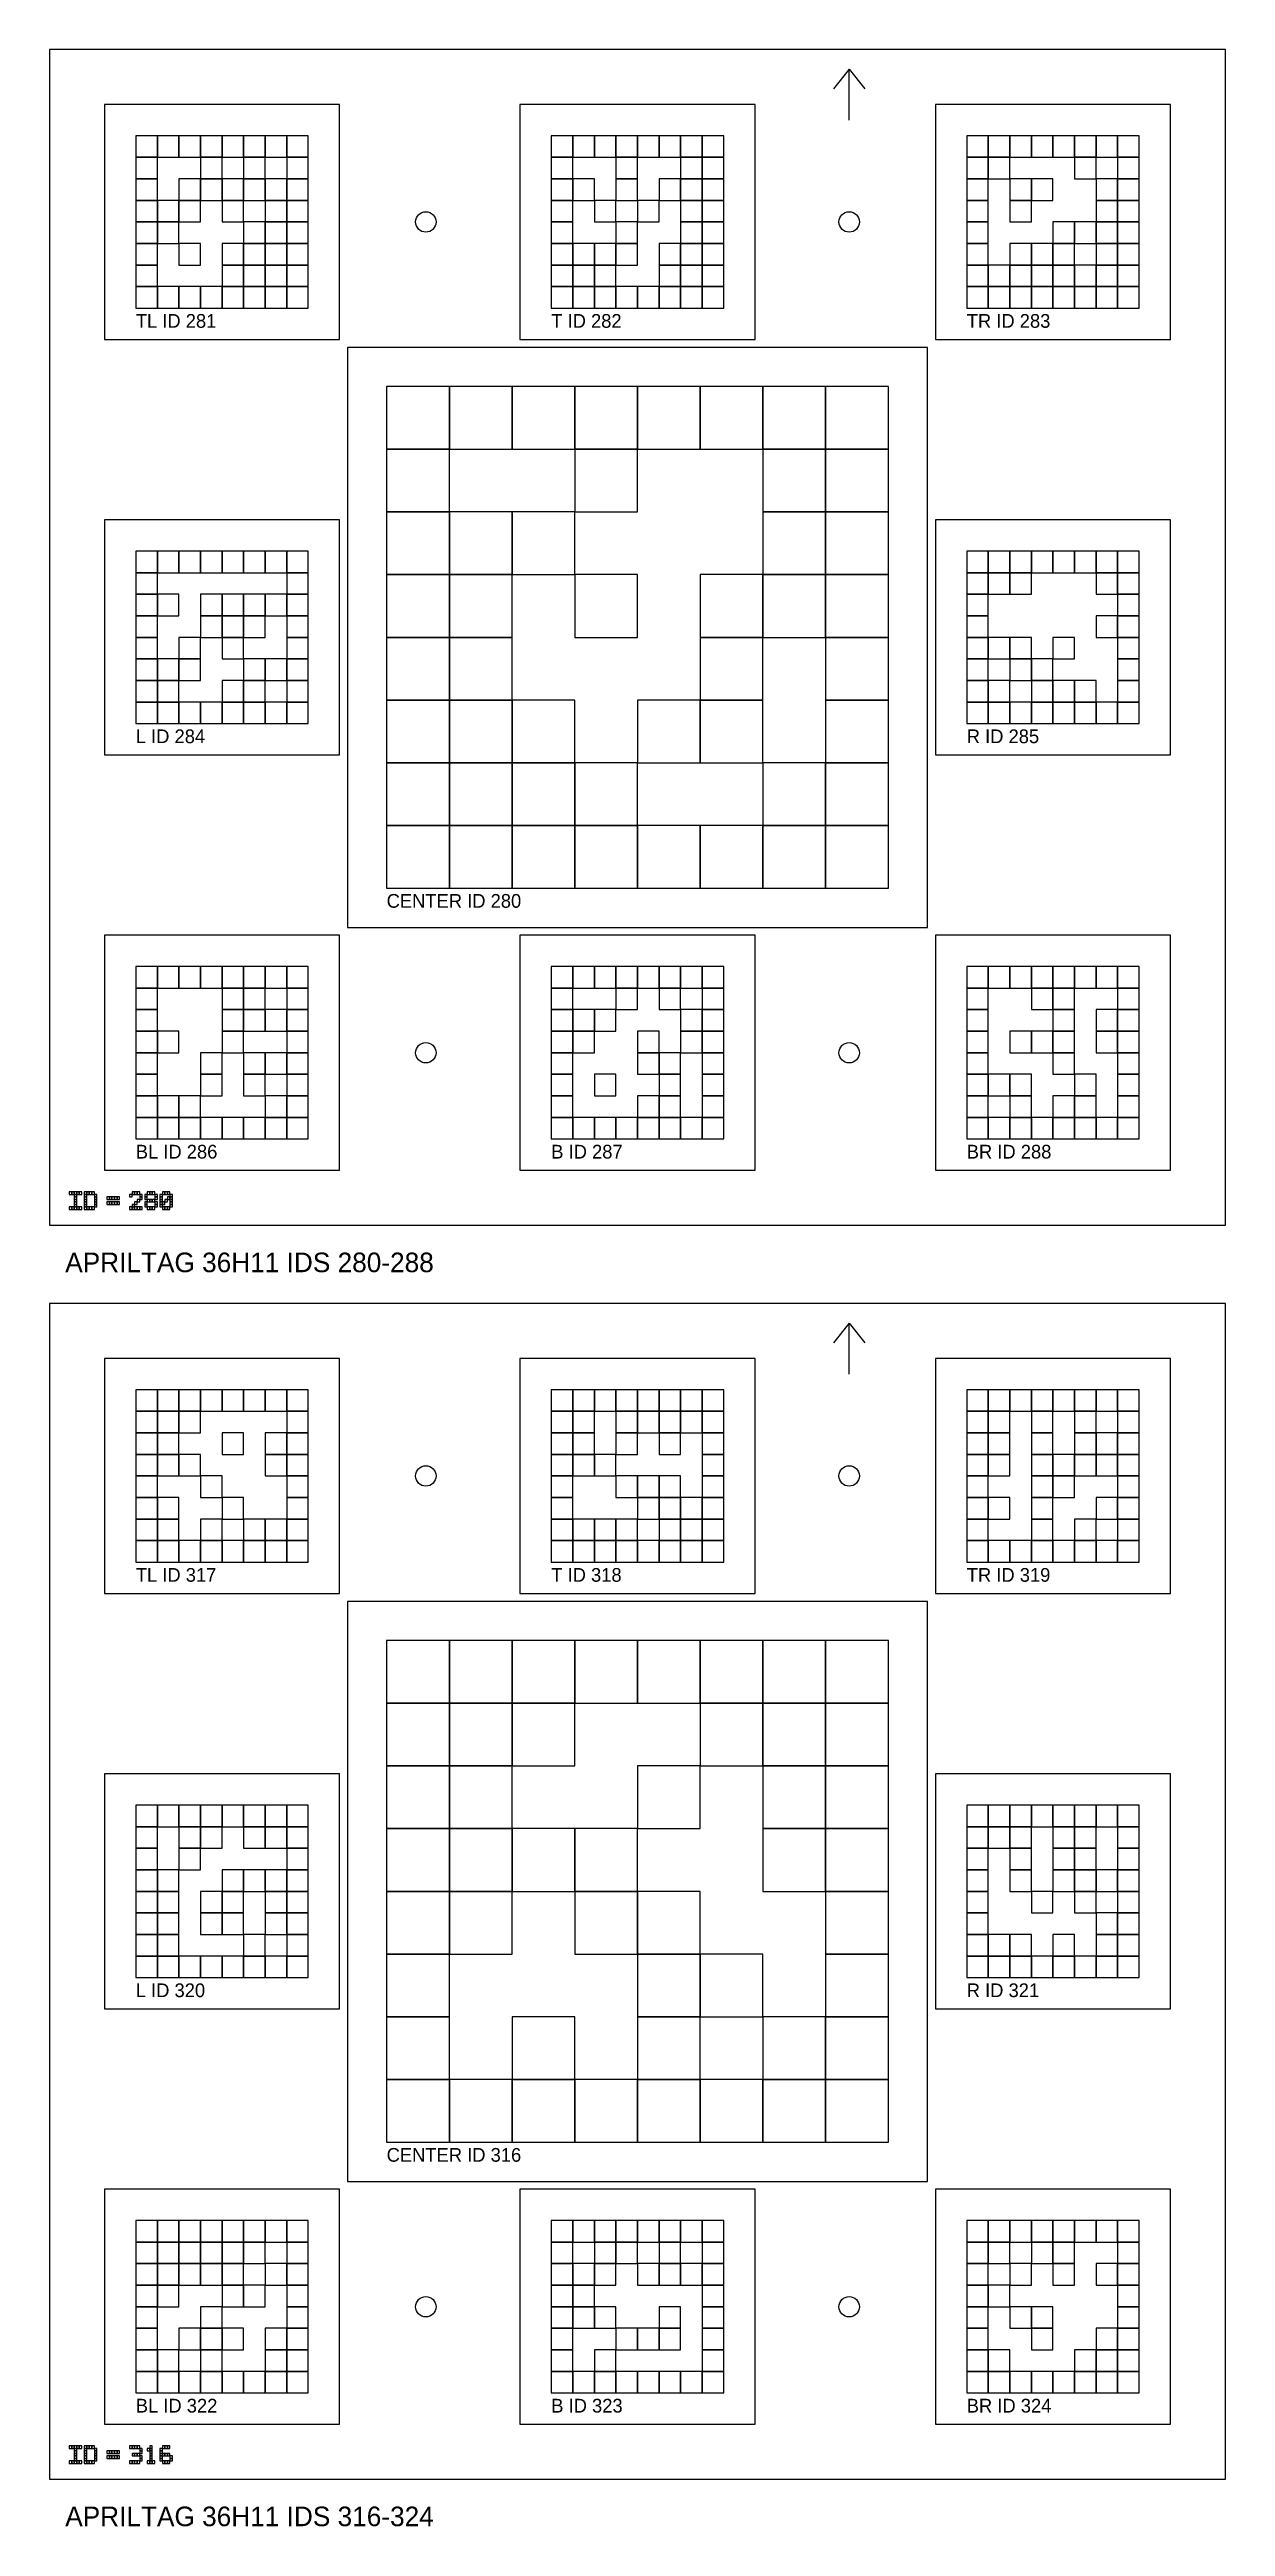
# Model space of a CAD drawing. Extents: x 0 to 1260, y -12 to 1580.
# Drawn here: x 0 to 300, y 948 to 1580 of the extents above; entities that cross this region are included whole.
import ezdxf

# ---------------------------------------------------------------- set-up
doc = ezdxf.new("R2010")
doc.units = 0
for name, color, linetype in [('BLACK_POCKET', 7, 'CONTINUOUS'), ('BOARD_TEXT', 7, 'CONTINUOUS'), ('CUT', 7, 'CONTINUOUS'), ('LABEL', 3, 'CONTINUOUS'), ('MOUNT_HOLE', 6, 'CONTINUOUS'), ('ORIENTATION', 7, 'CONTINUOUS'), ('QUIET_ZONE', 5, 'CONTINUOUS'), ('TAG_BOUNDARY', 8, 'CONTINUOUS')]:
    doc.layers.add(name, color=color, linetype=linetype)

msp = doc.modelspace()

# ---------------------------------------------------------------- texts
at = {"layer": 'LABEL'}
for s, height, p in [('TL ID 281', 3.5, (22, 1509)), ('T ID 282', 3.5, (128, 1509)), ('TR ID 283', 3.5, (234, 1509)), ('L ID 284', 3.5, (22, 1403)), ('R ID 285', 3.5, (234, 1403)), ('CENTER ID 280', 3.5, (86, 1361)), ('BL ID 286', 3.5, (22, 1297)), ('B ID 287', 3.5, (128, 1297)), ('BR ID 288', 3.5, (234, 1297)), ('APRILTAG 36H11 IDS 280-288', 5, (4, 1268)), ('TL ID 317', 3.5, (22, 1189)), ('T ID 318', 3.5, (128, 1189)), ('TR ID 319', 3.5, (234, 1189)), ('L ID 320', 3.5, (22, 1083)), ('R ID 321', 3.5, (234, 1083)), ('CENTER ID 316', 3.5, (86, 1041)), ('BL ID 322', 3.5, (22, 977)), ('B ID 323', 3.5, (128, 977)), ('BR ID 324', 3.5, (234, 977)), ('APRILTAG 36H11 IDS 316-324', 5, (4, 948))]:
    msp.add_text(s, height=height, dxfattribs=at).set_placement(p)

# ---------------------------------------------------------------- linework, layer by layer
at = {"layer": 'BLACK_POCKET'}
for p, q in [((27.5, 1558), (22, 1558)), ((22, 1558), (22, 1552.5)), ((27.5, 1552.5), (27.5, 1558)), ((33, 1558), (27.5, 1558)), ((27.5, 1558), (27.5, 1552.5)), ((33, 1552.5), (33, 1558)), ((38.5, 1558), (33, 1558)), ((33, 1558), (33, 1552.5)), ((38.5, 1552.5), (38.5, 1558)), ((44, 1558), (38.5, 1558)), ((38.5, 1558), (38.5, 1552.5)), ((44, 1552.5), (44, 1558)), ((49.5, 1558), (44, 1558)), ((44, 1558), (44, 1552.5)), ((49.5, 1552.5), (49.5, 1558)), ((55, 1558), (49.5, 1558)), ((49.5, 1558), (49.5, 1552.5)), ((55, 1552.5), (55, 1558)), ((60.5, 1558), (55, 1558)), ((55, 1558), (55, 1552.5)), ((60.5, 1552.5), (60.5, 1558)), ((66, 1558), (60.5, 1558)), ((60.5, 1558), (60.5, 1552.5)), ((66, 1552.5), (66, 1558)), ((133.5, 1558), (128, 1558)), ((128, 1558), (128, 1552.5)), ((133.5, 1552.5), (133.5, 1558)), ((139, 1558), (133.5, 1558)), ((133.5, 1558), (133.5, 1552.5)), ((139, 1552.5), (139, 1558)), ((144.5, 1558), (139, 1558)), ((139, 1558), (139, 1552.5)), ((144.5, 1552.5), (144.5, 1558)), ((150, 1558), (144.5, 1558)), ((144.5, 1558), (144.5, 1552.5)), ((150, 1552.5), (150, 1558)), ((155.5, 1558), (150, 1558)), ((150, 1558), (150, 1552.5)), ((155.5, 1552.5), (155.5, 1558)), ((161, 1558), (155.5, 1558)), ((155.5, 1558), (155.5, 1552.5)), ((161, 1552.5), (161, 1558)), ((166.5, 1558), (161, 1558)), ((161, 1558), (161, 1552.5)), ((166.5, 1552.5), (166.5, 1558)), ((172, 1558), (166.5, 1558)), ((166.5, 1558), (166.5, 1552.5)), ((172, 1552.5), (172, 1558)), ((239.5, 1558), (234, 1558)), ((234, 1558), (234, 1552.5)), ((239.5, 1552.5), (239.5, 1558)), ((245, 1558), (239.5, 1558)), ((239.5, 1558), (239.5, 1552.5)), ((245, 1552.5), (245, 1558)), ((250.5, 1558), (245, 1558)), ((245, 1558), (245, 1552.5)), ((250.5, 1552.5), (250.5, 1558)), ((256, 1558), (250.5, 1558)), ((250.5, 1558), (250.5, 1552.5)), ((256, 1552.5), (256, 1558)), ((261.5, 1558), (256, 1558)), ((256, 1558), (256, 1552.5)), ((261.5, 1552.5), (261.5, 1558)), ((267, 1558), (261.5, 1558)), ((261.5, 1558), (261.5, 1552.5)), ((267, 1552.5), (267, 1558)), ((272.5, 1558), (267, 1558)), ((267, 1558), (267, 1552.5)), ((272.5, 1552.5), (272.5, 1558)), ((278, 1558), (272.5, 1558)), ((272.5, 1558), (272.5, 1552.5)), ((278, 1552.5), (278, 1558)), ((22, 1552.5), (27.5, 1552.5)), ((27.5, 1552.5), (22, 1552.5)), ((22, 1552.5), (22, 1547)), ((27.5, 1552.5), (33, 1552.5)), ((27.5, 1547), (27.5, 1552.5)), ((33, 1552.5), (38.5, 1552.5)), ((38.5, 1552.5), (44, 1552.5)), ((44, 1552.5), (38.5, 1552.5)), ((38.5, 1552.5), (38.5, 1547)), ((44, 1552.5), (49.5, 1552.5)), ((44, 1547), (44, 1552.5)), ((49.5, 1552.5), (55, 1552.5)), ((55, 1552.5), (49.5, 1552.5)), ((49.5, 1552.5), (49.5, 1547)), ((55, 1552.5), (60.5, 1552.5)), ((55, 1547), (55, 1552.5)), ((60.5, 1552.5), (66, 1552.5)), ((66, 1552.5), (60.5, 1552.5)), ((60.5, 1552.5), (60.5, 1547)), ((66, 1547), (66, 1552.5)), ((128, 1552.5), (133.5, 1552.5)), ((133.5, 1552.5), (128, 1552.5)), ((128, 1552.5), (128, 1547)), ((133.5, 1552.5), (139, 1552.5)), ((133.5, 1547), (133.5, 1552.5)), ((139, 1552.5), (144.5, 1552.5)), ((144.5, 1552.5), (150, 1552.5)), ((150, 1552.5), (144.5, 1552.5)), ((144.5, 1552.5), (144.5, 1547)), ((150, 1552.5), (155.5, 1552.5)), ((150, 1547), (150, 1552.5)), ((155.5, 1552.5), (161, 1552.5)), ((161, 1552.5), (166.5, 1552.5)), ((166.5, 1552.5), (161, 1552.5)), ((161, 1552.5), (161, 1547)), ((166.5, 1552.5), (172, 1552.5)), ((166.5, 1547), (166.5, 1552.5)), ((172, 1552.5), (166.5, 1552.5)), ((166.5, 1552.5), (166.5, 1547)), ((172, 1547), (172, 1552.5)), ((234, 1552.5), (239.5, 1552.5)), ((239.5, 1552.5), (234, 1552.5)), ((234, 1552.5), (234, 1547)), ((239.5, 1552.5), (245, 1552.5)), ((239.5, 1547), (239.5, 1552.5)), ((245, 1552.5), (239.5, 1552.5)), ((239.5, 1552.5), (239.5, 1547)), ((245, 1552.5), (250.5, 1552.5)), ((245, 1547), (245, 1552.5)), ((250.5, 1552.5), (256, 1552.5)), ((256, 1552.5), (261.5, 1552.5)), ((261.5, 1552.5), (267, 1552.5)), ((267, 1552.5), (261.5, 1552.5)), ((261.5, 1552.5), (261.5, 1547)), ((267, 1552.5), (272.5, 1552.5)), ((267, 1547), (267, 1552.5)), ((272.5, 1552.5), (278, 1552.5)), ((278, 1552.5), (272.5, 1552.5)), ((272.5, 1552.5), (272.5, 1547)), ((278, 1547), (278, 1552.5)), ((22, 1547), (27.5, 1547)), ((27.5, 1547), (22, 1547)), ((22, 1547), (22, 1541.5)), ((27.5, 1541.5), (27.5, 1547)), ((38.5, 1547), (33, 1547)), ((33, 1547), (33, 1541.5)), ((38.5, 1547), (44, 1547)), ((38.5, 1541.5), (38.5, 1547)), ((44, 1547), (38.5, 1547)), ((38.5, 1547), (38.5, 1541.5)), ((44, 1541.5), (44, 1547)), ((49.5, 1547), (44, 1547)), ((44, 1547), (44, 1541.5)), ((49.5, 1547), (55, 1547)), ((49.5, 1541.5), (49.5, 1547)), ((55, 1547), (49.5, 1547)), ((49.5, 1547), (49.5, 1541.5)), ((55, 1541.5), (55, 1547)), ((60.5, 1547), (55, 1547)), ((55, 1547), (55, 1541.5)), ((60.5, 1547), (66, 1547)), ((60.5, 1541.5), (60.5, 1547)), ((66, 1547), (60.5, 1547)), ((60.5, 1547), (60.5, 1541.5)), ((66, 1541.5), (66, 1547)), ((128, 1547), (133.5, 1547)), ((133.5, 1547), (128, 1547)), ((128, 1547), (128, 1541.5)), ((133.5, 1541.5), (133.5, 1547)), ((139, 1547), (133.5, 1547)), ((133.5, 1547), (133.5, 1541.5)), ((139, 1541.5), (139, 1547)), ((144.5, 1547), (150, 1547)), ((150, 1547), (144.5, 1547)), ((144.5, 1547), (144.5, 1541.5)), ((150, 1541.5), (150, 1547)), ((161, 1547), (155.5, 1547)), ((155.5, 1547), (155.5, 1541.5)), ((161, 1547), (166.5, 1547)), ((161, 1541.5), (161, 1547)), ((166.5, 1547), (161, 1547)), ((161, 1547), (161, 1541.5)), ((166.5, 1547), (172, 1547)), ((166.5, 1541.5), (166.5, 1547)), ((172, 1547), (166.5, 1547)), ((166.5, 1547), (166.5, 1541.5)), ((172, 1541.5), (172, 1547)), ((234, 1547), (239.5, 1547)), ((239.5, 1547), (234, 1547)), ((234, 1547), (234, 1541.5)), ((239.5, 1547), (245, 1547)), ((239.5, 1541.5), (239.5, 1547)), ((250.5, 1547), (245, 1547)), ((245, 1547), (245, 1541.5)), ((250.5, 1541.5), (250.5, 1547)), ((256, 1547), (250.5, 1547)), ((250.5, 1547), (250.5, 1541.5)), ((256, 1541.5), (256, 1547)), ((261.5, 1547), (267, 1547)), ((272.5, 1547), (267, 1547)), ((267, 1547), (267, 1541.5)), ((272.5, 1547), (278, 1547)), ((272.5, 1541.5), (272.5, 1547)), ((278, 1547), (272.5, 1547)), ((272.5, 1547), (272.5, 1541.5)), ((278, 1541.5), (278, 1547)), ((22, 1541.5), (27.5, 1541.5)), ((27.5, 1541.5), (22, 1541.5)), ((22, 1541.5), (22, 1536)), ((22, 1536), (27.5, 1536)), ((27.5, 1536), (22, 1536)), ((22, 1536), (22, 1530.5)), ((27.5, 1536), (27.5, 1541.5)), ((33, 1541.5), (27.5, 1541.5)), ((27.5, 1541.5), (27.5, 1536)), ((27.5, 1536), (33, 1536)), ((27.5, 1530.5), (27.5, 1536)), ((33, 1536), (27.5, 1536)), ((27.5, 1536), (27.5, 1530.5)), ((33, 1541.5), (38.5, 1541.5)), ((33, 1536), (33, 1541.5)), ((38.5, 1541.5), (33, 1541.5)), ((33, 1541.5), (33, 1536)), ((33, 1536), (38.5, 1536)), ((33, 1530.5), (33, 1536)), ((38.5, 1541.5), (44, 1541.5)), ((38.5, 1536), (38.5, 1541.5)), ((44, 1541.5), (49.5, 1541.5)), ((49.5, 1541.5), (44, 1541.5)), ((44, 1541.5), (44, 1536)), ((44, 1536), (49.5, 1536)), ((49.5, 1541.5), (55, 1541.5)), ((49.5, 1536), (49.5, 1541.5)), ((55, 1536), (49.5, 1536)), ((49.5, 1536), (49.5, 1530.5)), ((55, 1541.5), (60.5, 1541.5)), ((60.5, 1541.5), (55, 1541.5)), ((55, 1541.5), (55, 1536)), ((55, 1536), (60.5, 1536)), ((55, 1530.5), (55, 1536)), ((60.5, 1536), (55, 1536)), ((55, 1536), (55, 1530.5)), ((60.5, 1541.5), (66, 1541.5)), ((60.5, 1536), (60.5, 1541.5)), ((66, 1541.5), (60.5, 1541.5)), ((60.5, 1541.5), (60.5, 1536)), ((60.5, 1536), (66, 1536)), ((60.5, 1530.5), (60.5, 1536)), ((66, 1536), (60.5, 1536)), ((60.5, 1536), (60.5, 1530.5)), ((66, 1536), (66, 1541.5)), ((66, 1530.5), (66, 1536)), ((128, 1541.5), (133.5, 1541.5)), ((133.5, 1541.5), (128, 1541.5)), ((128, 1541.5), (128, 1536)), ((128, 1536), (133.5, 1536)), ((133.5, 1536), (128, 1536)), ((128, 1536), (128, 1530.5)), ((133.5, 1541.5), (139, 1541.5)), ((133.5, 1536), (133.5, 1541.5)), ((133.5, 1530.5), (133.5, 1536)), ((144.5, 1541.5), (139, 1541.5)), ((139, 1541.5), (139, 1536)), ((139, 1536), (144.5, 1536)), ((144.5, 1541.5), (150, 1541.5)), ((144.5, 1536), (144.5, 1541.5)), ((150, 1536), (144.5, 1536)), ((144.5, 1536), (144.5, 1530.5)), ((155.5, 1541.5), (150, 1541.5)), ((150, 1541.5), (150, 1536)), ((150, 1536), (155.5, 1536)), ((150, 1530.5), (150, 1536)), ((155.5, 1541.5), (161, 1541.5)), ((155.5, 1536), (155.5, 1541.5)), ((161, 1541.5), (166.5, 1541.5)), ((166.5, 1541.5), (161, 1541.5)), ((161, 1541.5), (161, 1536)), ((161, 1536), (166.5, 1536)), ((166.5, 1536), (161, 1536)), ((161, 1536), (161, 1530.5)), ((166.5, 1541.5), (172, 1541.5)), ((166.5, 1536), (166.5, 1541.5)), ((172, 1541.5), (166.5, 1541.5)), ((166.5, 1541.5), (166.5, 1536)), ((166.5, 1536), (172, 1536)), ((166.5, 1530.5), (166.5, 1536)), ((172, 1536), (166.5, 1536)), ((166.5, 1536), (166.5, 1530.5)), ((172, 1536), (172, 1541.5)), ((172, 1530.5), (172, 1536)), ((234, 1541.5), (239.5, 1541.5)), ((239.5, 1541.5), (234, 1541.5)), ((234, 1541.5), (234, 1536)), ((234, 1536), (239.5, 1536)), ((239.5, 1536), (234, 1536)), ((234, 1536), (234, 1530.5)), ((239.5, 1536), (239.5, 1541.5)), ((239.5, 1530.5), (239.5, 1536)), ((245, 1541.5), (250.5, 1541.5)), ((250.5, 1541.5), (245, 1541.5)), ((245, 1541.5), (245, 1536)), ((245, 1536), (250.5, 1536)), ((250.5, 1541.5), (256, 1541.5)), ((250.5, 1536), (250.5, 1541.5)), ((261.5, 1536), (256, 1536)), ((256, 1536), (256, 1530.5)), ((261.5, 1530.5), (261.5, 1536)), ((267, 1536), (261.5, 1536)), ((261.5, 1536), (261.5, 1530.5)), ((267, 1541.5), (272.5, 1541.5)), ((272.5, 1541.5), (267, 1541.5)), ((267, 1541.5), (267, 1536)), ((267, 1536), (272.5, 1536)), ((267, 1530.5), (267, 1536)), ((272.5, 1536), (267, 1536)), ((267, 1536), (267, 1530.5)), ((272.5, 1541.5), (278, 1541.5)), ((272.5, 1536), (272.5, 1541.5)), ((278, 1541.5), (272.5, 1541.5)), ((272.5, 1541.5), (272.5, 1536)), ((272.5, 1536), (278, 1536)), ((272.5, 1530.5), (272.5, 1536)), ((278, 1536), (272.5, 1536)), ((272.5, 1536), (272.5, 1530.5)), ((278, 1536), (278, 1541.5)), ((278, 1530.5), (278, 1536)), ((22, 1530.5), (27.5, 1530.5)), ((27.5, 1530.5), (22, 1530.5)), ((22, 1530.5), (22, 1525)), ((27.5, 1530.5), (33, 1530.5)), ((27.5, 1525), (27.5, 1530.5)), ((38.5, 1530.5), (33, 1530.5)), ((33, 1530.5), (33, 1525)), ((38.5, 1525), (38.5, 1530.5)), ((49.5, 1530.5), (44, 1530.5)), ((44, 1530.5), (44, 1525)), ((49.5, 1530.5), (55, 1530.5)), ((49.5, 1525), (49.5, 1530.5)), ((55, 1530.5), (49.5, 1530.5)), ((49.5, 1530.5), (49.5, 1525)), ((55, 1530.5), (60.5, 1530.5)), ((55, 1525), (55, 1530.5)), ((60.5, 1530.5), (55, 1530.5)), ((55, 1530.5), (55, 1525)), ((60.5, 1530.5), (66, 1530.5)), ((60.5, 1525), (60.5, 1530.5)), ((66, 1530.5), (60.5, 1530.5)), ((60.5, 1530.5), (60.5, 1525)), ((66, 1525), (66, 1530.5)), ((128, 1530.5), (133.5, 1530.5)), ((133.5, 1530.5), (128, 1530.5)), ((128, 1530.5), (128, 1525)), ((133.5, 1525), (133.5, 1530.5)), ((139, 1530.5), (133.5, 1530.5)), ((133.5, 1530.5), (133.5, 1525)), ((139, 1525), (139, 1530.5)), ((144.5, 1530.5), (139, 1530.5)), ((139, 1530.5), (139, 1525)), ((144.5, 1530.5), (150, 1530.5)), ((144.5, 1525), (144.5, 1530.5)), ((150, 1530.5), (144.5, 1530.5)), ((144.5, 1530.5), (144.5, 1525)), ((150, 1525), (150, 1530.5)), ((161, 1530.5), (155.5, 1530.5)), ((155.5, 1530.5), (155.5, 1525)), ((161, 1530.5), (166.5, 1530.5)), ((161, 1525), (161, 1530.5)), ((166.5, 1530.5), (161, 1530.5)), ((161, 1530.5), (161, 1525)), ((166.5, 1530.5), (172, 1530.5)), ((166.5, 1525), (166.5, 1530.5)), ((172, 1530.5), (166.5, 1530.5)), ((166.5, 1530.5), (166.5, 1525)), ((172, 1525), (172, 1530.5)), ((234, 1530.5), (239.5, 1530.5)), ((239.5, 1530.5), (234, 1530.5)), ((234, 1530.5), (234, 1525)), ((239.5, 1525), (239.5, 1530.5)), ((250.5, 1530.5), (245, 1530.5)), ((245, 1530.5), (245, 1525)), ((250.5, 1525), (250.5, 1530.5)), ((256, 1530.5), (250.5, 1530.5)), ((250.5, 1530.5), (250.5, 1525)), ((256, 1530.5), (261.5, 1530.5)), ((256, 1525), (256, 1530.5)), ((261.5, 1530.5), (256, 1530.5)), ((256, 1530.5), (256, 1525)), ((261.5, 1530.5), (267, 1530.5)), ((261.5, 1525), (261.5, 1530.5)), ((267, 1530.5), (272.5, 1530.5)), ((272.5, 1530.5), (267, 1530.5)), ((267, 1530.5), (267, 1525)), ((272.5, 1530.5), (278, 1530.5)), ((272.5, 1525), (272.5, 1530.5)), ((278, 1530.5), (272.5, 1530.5)), ((272.5, 1530.5), (272.5, 1525)), ((278, 1525), (278, 1530.5)), ((22, 1525), (27.5, 1525)), ((27.5, 1525), (22, 1525)), ((22, 1525), (22, 1519.5)), ((27.5, 1519.5), (27.5, 1525)), ((33, 1525), (38.5, 1525)), ((44, 1525), (49.5, 1525)), ((49.5, 1525), (44, 1525)), ((44, 1525), (44, 1519.5)), ((49.5, 1525), (55, 1525)), ((49.5, 1519.5), (49.5, 1525)), ((55, 1525), (49.5, 1525)), ((49.5, 1525), (49.5, 1519.5)), ((55, 1525), (60.5, 1525)), ((55, 1519.5), (55, 1525)), ((60.5, 1525), (55, 1525)), ((55, 1525), (55, 1519.5)), ((60.5, 1525), (66, 1525)), ((60.5, 1519.5), (60.5, 1525)), ((66, 1525), (60.5, 1525)), ((60.5, 1525), (60.5, 1519.5)), ((66, 1519.5), (66, 1525)), ((128, 1525), (133.5, 1525)), ((133.5, 1525), (128, 1525)), ((128, 1525), (128, 1519.5)), ((133.5, 1525), (139, 1525)), ((133.5, 1519.5), (133.5, 1525)), ((139, 1525), (133.5, 1525)), ((133.5, 1525), (133.5, 1519.5)), ((139, 1525), (144.5, 1525)), ((139, 1519.5), (139, 1525)), ((144.5, 1525), (139, 1525)), ((139, 1525), (139, 1519.5)), ((144.5, 1525), (150, 1525)), ((144.5, 1519.5), (144.5, 1525)), ((155.5, 1525), (161, 1525)), ((161, 1525), (155.5, 1525)), ((155.5, 1525), (155.5, 1519.5)), ((161, 1525), (166.5, 1525)), ((161, 1519.5), (161, 1525)), ((166.5, 1525), (161, 1525)), ((161, 1525), (161, 1519.5)), ((166.5, 1525), (172, 1525)), ((166.5, 1519.5), (166.5, 1525)), ((172, 1525), (166.5, 1525)), ((166.5, 1525), (166.5, 1519.5)), ((172, 1519.5), (172, 1525)), ((234, 1525), (239.5, 1525)), ((239.5, 1525), (234, 1525)), ((234, 1525), (234, 1519.5)), ((239.5, 1519.5), (239.5, 1525)), ((245, 1525), (239.5, 1525)), ((239.5, 1525), (239.5, 1519.5)), ((245, 1525), (250.5, 1525)), ((245, 1519.5), (245, 1525)), ((250.5, 1525), (245, 1525)), ((245, 1525), (245, 1519.5)), ((250.5, 1525), (256, 1525)), ((250.5, 1519.5), (250.5, 1525)), ((256, 1525), (250.5, 1525)), ((250.5, 1525), (250.5, 1519.5)), ((256, 1525), (261.5, 1525)), ((256, 1519.5), (256, 1525)), ((261.5, 1525), (256, 1525)), ((256, 1525), (256, 1519.5)), ((261.5, 1519.5), (261.5, 1525)), ((267, 1525), (261.5, 1525)), ((261.5, 1525), (261.5, 1519.5)), ((267, 1525), (272.5, 1525)), ((267, 1519.5), (267, 1525)), ((272.5, 1525), (267, 1525)), ((267, 1525), (267, 1519.5)), ((272.5, 1525), (278, 1525)), ((272.5, 1519.5), (272.5, 1525)), ((278, 1525), (272.5, 1525)), ((272.5, 1525), (272.5, 1519.5)), ((278, 1519.5), (278, 1525)), ((22, 1519.5), (27.5, 1519.5)), ((27.5, 1519.5), (22, 1519.5)), ((22, 1519.5), (22, 1514)), ((27.5, 1514), (27.5, 1519.5)), ((33, 1519.5), (27.5, 1519.5)), ((27.5, 1519.5), (27.5, 1514)), ((33, 1514), (33, 1519.5)), ((38.5, 1519.5), (33, 1519.5)), ((33, 1519.5), (33, 1514)), ((38.5, 1514), (38.5, 1519.5)), ((44, 1519.5), (38.5, 1519.5)), ((38.5, 1519.5), (38.5, 1514)), ((44, 1519.5), (49.5, 1519.5)), ((44, 1514), (44, 1519.5)), ((49.5, 1519.5), (44, 1519.5)), ((44, 1519.5), (44, 1514)), ((49.5, 1519.5), (55, 1519.5)), ((49.5, 1514), (49.5, 1519.5)), ((55, 1519.5), (49.5, 1519.5)), ((49.5, 1519.5), (49.5, 1514)), ((55, 1519.5), (60.5, 1519.5)), ((55, 1514), (55, 1519.5)), ((60.5, 1519.5), (55, 1519.5)), ((55, 1519.5), (55, 1514)), ((60.5, 1519.5), (66, 1519.5)), ((60.5, 1514), (60.5, 1519.5)), ((66, 1519.5), (60.5, 1519.5)), ((60.5, 1519.5), (60.5, 1514)), ((66, 1514), (66, 1519.5)), ((128, 1519.5), (133.5, 1519.5)), ((133.5, 1519.5), (128, 1519.5)), ((128, 1519.5), (128, 1514)), ((133.5, 1519.5), (139, 1519.5)), ((133.5, 1514), (133.5, 1519.5)), ((139, 1519.5), (133.5, 1519.5)), ((133.5, 1519.5), (133.5, 1514)), ((139, 1519.5), (144.5, 1519.5)), ((139, 1514), (139, 1519.5)), ((144.5, 1519.5), (139, 1519.5)), ((139, 1519.5), (139, 1514)), ((144.5, 1514), (144.5, 1519.5)), ((150, 1519.5), (144.5, 1519.5)), ((144.5, 1519.5), (144.5, 1514)), ((150, 1514), (150, 1519.5)), ((155.5, 1519.5), (150, 1519.5)), ((150, 1519.5), (150, 1514)), ((155.5, 1519.5), (161, 1519.5)), ((155.5, 1514), (155.5, 1519.5)), ((161, 1519.5), (155.5, 1519.5)), ((155.5, 1519.5), (155.5, 1514)), ((161, 1519.5), (166.5, 1519.5)), ((161, 1514), (161, 1519.5)), ((166.5, 1519.5), (161, 1519.5)), ((161, 1519.5), (161, 1514)), ((166.5, 1519.5), (172, 1519.5)), ((166.5, 1514), (166.5, 1519.5)), ((172, 1519.5), (166.5, 1519.5)), ((166.5, 1519.5), (166.5, 1514)), ((172, 1514), (172, 1519.5)), ((234, 1519.5), (239.5, 1519.5)), ((239.5, 1519.5), (234, 1519.5)), ((234, 1519.5), (234, 1514)), ((239.5, 1519.5), (245, 1519.5)), ((239.5, 1514), (239.5, 1519.5)), ((245, 1519.5), (239.5, 1519.5)), ((239.5, 1519.5), (239.5, 1514)), ((245, 1519.5), (250.5, 1519.5)), ((245, 1514), (245, 1519.5)), ((250.5, 1519.5), (245, 1519.5)), ((245, 1519.5), (245, 1514)), ((250.5, 1519.5), (256, 1519.5)), ((250.5, 1514), (250.5, 1519.5)), ((256, 1519.5), (250.5, 1519.5)), ((250.5, 1519.5), (250.5, 1514)), ((256, 1519.5), (261.5, 1519.5)), ((256, 1514), (256, 1519.5)), ((261.5, 1519.5), (256, 1519.5)), ((256, 1519.5), (256, 1514)), ((261.5, 1519.5), (267, 1519.5)), ((261.5, 1514), (261.5, 1519.5)), ((267, 1519.5), (261.5, 1519.5)), ((261.5, 1519.5), (261.5, 1514)), ((267, 1519.5), (272.5, 1519.5)), ((267, 1514), (267, 1519.5)), ((272.5, 1519.5), (267, 1519.5)), ((267, 1519.5), (267, 1514)), ((272.5, 1519.5), (278, 1519.5)), ((272.5, 1514), (272.5, 1519.5)), ((278, 1519.5), (272.5, 1519.5)), ((272.5, 1519.5), (272.5, 1514)), ((278, 1514), (278, 1519.5)), ((22, 1514), (27.5, 1514)), ((27.5, 1514), (33, 1514)), ((33, 1514), (38.5, 1514)), ((38.5, 1514), (44, 1514)), ((44, 1514), (49.5, 1514)), ((49.5, 1514), (55, 1514)), ((55, 1514), (60.5, 1514)), ((60.5, 1514), (66, 1514)), ((128, 1514), (133.5, 1514)), ((133.5, 1514), (139, 1514)), ((139, 1514), (144.5, 1514)), ((144.5, 1514), (150, 1514)), ((150, 1514), (155.5, 1514)), ((155.5, 1514), (161, 1514)), ((161, 1514), (166.5, 1514)), ((166.5, 1514), (172, 1514)), ((234, 1514), (239.5, 1514)), ((239.5, 1514), (245, 1514)), ((245, 1514), (250.5, 1514)), ((250.5, 1514), (256, 1514)), ((256, 1514), (261.5, 1514)), ((261.5, 1514), (267, 1514)), ((267, 1514), (272.5, 1514)), ((272.5, 1514), (278, 1514)), ((102, 1494), (86, 1494)), ((86, 1494), (86, 1478)), ((102, 1478), (102, 1494)), ((118, 1494), (102, 1494)), ((102, 1494), (102, 1478)), ((118, 1478), (118, 1494)), ((134, 1494), (118, 1494)), ((118, 1494), (118, 1478)), ((134, 1478), (134, 1494)), ((150, 1494), (134, 1494)), ((134, 1494), (134, 1478)), ((150, 1478), (150, 1494)), ((166, 1494), (150, 1494)), ((150, 1494), (150, 1478)), ((166, 1478), (166, 1494)), ((182, 1494), (166, 1494)), ((166, 1494), (166, 1478)), ((182, 1478), (182, 1494)), ((198, 1494), (182, 1494)), ((182, 1494), (182, 1478)), ((198, 1478), (198, 1494)), ((214, 1494), (198, 1494)), ((198, 1494), (198, 1478)), ((214, 1478), (214, 1494)), ((86, 1478), (102, 1478)), ((102, 1478), (86, 1478)), ((86, 1478), (86, 1462)), ((102, 1478), (118, 1478)), ((102, 1462), (102, 1478)), ((118, 1478), (134, 1478)), ((134, 1478), (150, 1478)), ((150, 1478), (134, 1478)), ((134, 1478), (134, 1462)), ((150, 1478), (166, 1478)), ((150, 1462), (150, 1478)), ((166, 1478), (182, 1478)), ((182, 1478), (198, 1478)), ((198, 1478), (182, 1478)), ((182, 1478), (182, 1462)), ((198, 1478), (214, 1478)), ((198, 1462), (198, 1478)), ((214, 1478), (198, 1478)), ((198, 1478), (198, 1462)), ((214, 1462), (214, 1478)), ((86, 1462), (102, 1462)), ((102, 1462), (86, 1462)), ((86, 1462), (86, 1446)), ((102, 1446), (102, 1462)), ((118, 1462), (102, 1462)), ((102, 1462), (102, 1446)), ((118, 1446), (118, 1462)), ((134, 1462), (118, 1462)), ((118, 1462), (118, 1446)), ((134, 1462), (150, 1462)), ((134, 1446), (134, 1462)), ((182, 1462), (198, 1462)), ((198, 1462), (182, 1462)), ((182, 1462), (182, 1446)), ((198, 1462), (214, 1462)), ((198, 1446), (198, 1462)), ((214, 1462), (198, 1462)), ((198, 1462), (198, 1446)), ((214, 1446), (214, 1462)), ((27.5, 1452), (22, 1452)), ((22, 1452), (22, 1446.5)), ((27.5, 1446.5), (27.5, 1452)), ((33, 1452), (27.5, 1452)), ((27.5, 1452), (27.5, 1446.5)), ((33, 1446.5), (33, 1452)), ((38.5, 1452), (33, 1452)), ((33, 1452), (33, 1446.5)), ((38.5, 1446.5), (38.5, 1452)), ((44, 1452), (38.5, 1452)), ((38.5, 1452), (38.5, 1446.5)), ((44, 1446.5), (44, 1452)), ((49.5, 1452), (44, 1452)), ((44, 1452), (44, 1446.5)), ((49.5, 1446.5), (49.5, 1452)), ((55, 1452), (49.5, 1452)), ((49.5, 1452), (49.5, 1446.5)), ((55, 1446.5), (55, 1452)), ((60.5, 1452), (55, 1452)), ((55, 1452), (55, 1446.5)), ((60.5, 1446.5), (60.5, 1452)), ((66, 1452), (60.5, 1452)), ((60.5, 1452), (60.5, 1446.5)), ((66, 1446.5), (66, 1452)), ((239.5, 1452), (234, 1452)), ((234, 1452), (234, 1446.5)), ((239.5, 1446.5), (239.5, 1452)), ((245, 1452), (239.5, 1452)), ((239.5, 1452), (239.5, 1446.5)), ((245, 1446.5), (245, 1452)), ((250.5, 1452), (245, 1452)), ((245, 1452), (245, 1446.5)), ((250.5, 1446.5), (250.5, 1452)), ((256, 1452), (250.5, 1452)), ((250.5, 1452), (250.5, 1446.5)), ((256, 1446.5), (256, 1452)), ((261.5, 1452), (256, 1452)), ((256, 1452), (256, 1446.5)), ((261.5, 1446.5), (261.5, 1452)), ((267, 1452), (261.5, 1452)), ((261.5, 1452), (261.5, 1446.5)), ((267, 1446.5), (267, 1452)), ((272.5, 1452), (267, 1452)), ((267, 1452), (267, 1446.5)), ((272.5, 1446.5), (272.5, 1452)), ((278, 1452), (272.5, 1452)), ((272.5, 1452), (272.5, 1446.5)), ((278, 1446.5), (278, 1452)), ((22, 1446.5), (27.5, 1446.5)), ((27.5, 1446.5), (22, 1446.5)), ((22, 1446.5), (22, 1441)), ((27.5, 1446.5), (33, 1446.5)), ((27.5, 1441), (27.5, 1446.5)), ((33, 1446.5), (38.5, 1446.5)), ((38.5, 1446.5), (44, 1446.5)), ((44, 1446.5), (49.5, 1446.5)), ((49.5, 1446.5), (55, 1446.5)), ((55, 1446.5), (60.5, 1446.5)), ((60.5, 1446.5), (66, 1446.5)), ((66, 1446.5), (60.5, 1446.5)), ((60.5, 1446.5), (60.5, 1441)), ((66, 1441), (66, 1446.5)), ((86, 1446), (102, 1446)), ((102, 1446), (86, 1446)), ((86, 1446), (86, 1430)), ((102, 1446), (118, 1446)), ((102, 1430), (102, 1446)), ((118, 1446), (102, 1446)), ((102, 1446), (102, 1430)), ((118, 1446), (134, 1446)), ((118, 1430), (118, 1446)), ((150, 1446), (134, 1446)), ((134, 1446), (134, 1430)), ((150, 1430), (150, 1446)), ((182, 1446), (166, 1446)), ((166, 1446), (166, 1430)), ((182, 1446), (198, 1446)), ((182, 1430), (182, 1446)), ((198, 1446), (182, 1446)), ((182, 1446), (182, 1430)), ((198, 1446), (214, 1446)), ((198, 1430), (198, 1446)), ((214, 1446), (198, 1446)), ((198, 1446), (198, 1430)), ((214, 1430), (214, 1446)), ((234, 1446.5), (239.5, 1446.5)), ((239.5, 1446.5), (234, 1446.5)), ((234, 1446.5), (234, 1441)), ((239.5, 1446.5), (245, 1446.5)), ((239.5, 1441), (239.5, 1446.5)), ((245, 1446.5), (239.5, 1446.5)), ((239.5, 1446.5), (239.5, 1441)), ((245, 1446.5), (250.5, 1446.5)), ((245, 1441), (245, 1446.5)), ((250.5, 1446.5), (245, 1446.5)), ((245, 1446.5), (245, 1441)), ((250.5, 1446.5), (256, 1446.5)), ((250.5, 1441), (250.5, 1446.5)), ((256, 1446.5), (261.5, 1446.5)), ((261.5, 1446.5), (267, 1446.5)), ((267, 1446.5), (272.5, 1446.5)), ((272.5, 1446.5), (267, 1446.5)), ((267, 1446.5), (267, 1441)), ((272.5, 1446.5), (278, 1446.5)), ((272.5, 1441), (272.5, 1446.5)), ((278, 1446.5), (272.5, 1446.5)), ((272.5, 1446.5), (272.5, 1441)), ((278, 1441), (278, 1446.5)), ((22, 1441), (27.5, 1441)), ((27.5, 1441), (22, 1441)), ((22, 1441), (22, 1435.5)), ((22, 1435.5), (27.5, 1435.5)), ((27.5, 1435.5), (22, 1435.5)), ((22, 1435.5), (22, 1430)), ((27.5, 1435.5), (27.5, 1441)), ((33, 1441), (27.5, 1441)), ((27.5, 1441), (27.5, 1435.5)), ((27.5, 1435.5), (33, 1435.5)), ((27.5, 1430), (27.5, 1435.5)), ((33, 1435.5), (33, 1441)), ((44, 1441), (38.5, 1441)), ((38.5, 1441), (38.5, 1435.5)), ((38.5, 1435.5), (44, 1435.5)), ((44, 1435.5), (38.5, 1435.5)), ((38.5, 1435.5), (38.5, 1430)), ((44, 1435.5), (44, 1441)), ((49.5, 1441), (44, 1441)), ((44, 1441), (44, 1435.5)), ((44, 1435.5), (49.5, 1435.5)), ((44, 1430), (44, 1435.5)), ((49.5, 1435.5), (44, 1435.5)), ((44, 1435.5), (44, 1430)), ((49.5, 1435.5), (49.5, 1441)), ((55, 1441), (49.5, 1441)), ((49.5, 1441), (49.5, 1435.5)), ((49.5, 1435.5), (55, 1435.5)), ((49.5, 1430), (49.5, 1435.5)), ((55, 1435.5), (49.5, 1435.5)), ((49.5, 1435.5), (49.5, 1430)), ((55, 1435.5), (55, 1441)), ((60.5, 1441), (55, 1441)), ((55, 1441), (55, 1435.5)), ((55, 1435.5), (60.5, 1435.5)), ((55, 1430), (55, 1435.5)), ((60.5, 1441), (66, 1441)), ((60.5, 1435.5), (60.5, 1441)), ((66, 1441), (60.5, 1441)), ((60.5, 1441), (60.5, 1435.5)), ((60.5, 1435.5), (66, 1435.5)), ((66, 1435.5), (60.5, 1435.5)), ((60.5, 1435.5), (60.5, 1430)), ((66, 1435.5), (66, 1441)), ((66, 1430), (66, 1435.5)), ((234, 1441), (239.5, 1441)), ((239.5, 1441), (234, 1441)), ((234, 1441), (234, 1435.5)), ((234, 1435.5), (239.5, 1435.5)), ((239.5, 1435.5), (234, 1435.5)), ((234, 1435.5), (234, 1430)), ((239.5, 1441), (245, 1441)), ((239.5, 1435.5), (239.5, 1441)), ((239.5, 1430), (239.5, 1435.5)), ((245, 1441), (250.5, 1441)), ((267, 1441), (272.5, 1441)), ((272.5, 1435.5), (267, 1435.5)), ((267, 1435.5), (267, 1430)), ((272.5, 1441), (278, 1441)), ((278, 1441), (272.5, 1441)), ((272.5, 1441), (272.5, 1435.5)), ((272.5, 1435.5), (278, 1435.5)), ((272.5, 1430), (272.5, 1435.5)), ((278, 1435.5), (272.5, 1435.5)), ((272.5, 1435.5), (272.5, 1430)), ((278, 1435.5), (278, 1441)), ((278, 1430), (278, 1435.5)), ((22, 1430), (27.5, 1430)), ((27.5, 1430), (22, 1430)), ((22, 1430), (22, 1424.5)), ((27.5, 1424.5), (27.5, 1430)), ((38.5, 1430), (33, 1430)), ((33, 1430), (33, 1424.5)), ((38.5, 1430), (44, 1430)), ((38.5, 1424.5), (38.5, 1430)), ((44, 1430), (49.5, 1430)), ((49.5, 1430), (44, 1430)), ((44, 1430), (44, 1424.5)), ((49.5, 1430), (55, 1430)), ((49.5, 1424.5), (49.5, 1430)), ((60.5, 1430), (66, 1430)), ((66, 1430), (60.5, 1430)), ((60.5, 1430), (60.5, 1424.5)), ((66, 1424.5), (66, 1430)), ((86, 1430), (102, 1430)), ((102, 1430), (86, 1430)), ((86, 1430), (86, 1414)), ((102, 1430), (118, 1430)), ((102, 1414), (102, 1430)), ((118, 1430), (102, 1430)), ((102, 1430), (102, 1414)), ((118, 1414), (118, 1430)), ((134, 1430), (150, 1430)), ((166, 1430), (182, 1430)), ((182, 1430), (166, 1430)), ((166, 1430), (166, 1414)), ((182, 1430), (198, 1430)), ((182, 1414), (182, 1430)), ((198, 1430), (214, 1430)), ((214, 1430), (198, 1430)), ((198, 1430), (198, 1414)), ((214, 1414), (214, 1430)), ((234, 1430), (239.5, 1430)), ((239.5, 1430), (234, 1430)), ((234, 1430), (234, 1424.5)), ((239.5, 1424.5), (239.5, 1430)), ((245, 1430), (239.5, 1430)), ((239.5, 1430), (239.5, 1424.5)), ((245, 1424.5), (245, 1430)), ((250.5, 1430), (245, 1430)), ((245, 1430), (245, 1424.5)), ((250.5, 1424.5), (250.5, 1430)), ((261.5, 1430), (256, 1430)), ((256, 1430), (256, 1424.5)), ((261.5, 1424.5), (261.5, 1430)), ((267, 1430), (272.5, 1430)), ((272.5, 1430), (278, 1430)), ((278, 1430), (272.5, 1430)), ((272.5, 1430), (272.5, 1424.5)), ((278, 1424.5), (278, 1430)), ((22, 1424.5), (27.5, 1424.5)), ((27.5, 1424.5), (22, 1424.5)), ((22, 1424.5), (22, 1419)), ((27.5, 1419), (27.5, 1424.5)), ((33, 1424.5), (27.5, 1424.5)), ((27.5, 1424.5), (27.5, 1419)), ((33, 1424.5), (38.5, 1424.5)), ((33, 1419), (33, 1424.5)), ((38.5, 1424.5), (33, 1424.5)), ((33, 1424.5), (33, 1419)), ((38.5, 1419), (38.5, 1424.5)), ((44, 1424.5), (49.5, 1424.5)), ((55, 1424.5), (49.5, 1424.5)), ((49.5, 1424.5), (49.5, 1419)), ((55, 1419), (55, 1424.5)), ((60.5, 1424.5), (55, 1424.5)), ((55, 1424.5), (55, 1419)), ((60.5, 1424.5), (66, 1424.5)), ((60.5, 1419), (60.5, 1424.5)), ((66, 1424.5), (60.5, 1424.5)), ((60.5, 1424.5), (60.5, 1419)), ((66, 1419), (66, 1424.5)), ((234, 1424.5), (239.5, 1424.5)), ((239.5, 1424.5), (234, 1424.5)), ((234, 1424.5), (234, 1419)), ((239.5, 1424.5), (245, 1424.5)), ((239.5, 1419), (239.5, 1424.5)), ((245, 1424.5), (250.5, 1424.5)), ((250.5, 1424.5), (245, 1424.5)), ((245, 1424.5), (245, 1419)), ((250.5, 1419), (250.5, 1424.5)), ((256, 1424.5), (250.5, 1424.5)), ((250.5, 1424.5), (250.5, 1419)), ((256, 1424.5), (261.5, 1424.5)), ((256, 1419), (256, 1424.5)), ((272.5, 1424.5), (278, 1424.5)), ((278, 1424.5), (272.5, 1424.5)), ((272.5, 1424.5), (272.5, 1419)), ((278, 1419), (278, 1424.5)), ((22, 1419), (27.5, 1419)), ((27.5, 1419), (22, 1419)), ((22, 1419), (22, 1413.5)), ((27.5, 1419), (33, 1419)), ((27.5, 1413.5), (27.5, 1419)), ((33, 1419), (27.5, 1419)), ((27.5, 1419), (27.5, 1413.5)), ((33, 1419), (38.5, 1419)), ((33, 1413.5), (33, 1419)), ((49.5, 1419), (44, 1419)), ((44, 1419), (44, 1413.5)), ((49.5, 1419), (55, 1419)), ((49.5, 1413.5), (49.5, 1419)), ((55, 1419), (49.5, 1419)), ((49.5, 1419), (49.5, 1413.5)), ((55, 1419), (60.5, 1419)), ((55, 1413.5), (55, 1419)), ((60.5, 1419), (66, 1419)), ((66, 1419), (60.5, 1419)), ((60.5, 1419), (60.5, 1413.5)), ((66, 1413.5), (66, 1419)), ((234, 1419), (239.5, 1419)), ((239.5, 1419), (234, 1419)), ((234, 1419), (234, 1413.5)), ((239.5, 1413.5), (239.5, 1419)), ((245, 1419), (239.5, 1419)), ((239.5, 1419), (239.5, 1413.5)), ((245, 1419), (250.5, 1419)), ((245, 1413.5), (245, 1419)), ((250.5, 1419), (256, 1419)), ((256, 1419), (250.5, 1419)), ((250.5, 1419), (250.5, 1413.5)), ((256, 1413.5), (256, 1419)), ((261.5, 1419), (256, 1419)), ((256, 1419), (256, 1413.5)), ((261.5, 1413.5), (261.5, 1419)), ((267, 1419), (261.5, 1419)), ((261.5, 1419), (261.5, 1413.5)), ((267, 1413.5), (267, 1419)), ((272.5, 1419), (278, 1419)), ((278, 1419), (272.5, 1419)), ((272.5, 1419), (272.5, 1413.5)), ((278, 1413.5), (278, 1419)), ((22, 1413.5), (27.5, 1413.5)), ((27.5, 1413.5), (22, 1413.5)), ((22, 1413.5), (22, 1408)), ((27.5, 1413.5), (33, 1413.5)), ((27.5, 1408), (27.5, 1413.5)), ((33, 1413.5), (27.5, 1413.5)), ((27.5, 1413.5), (27.5, 1408)), ((33, 1408), (33, 1413.5)), ((38.5, 1413.5), (33, 1413.5)), ((33, 1413.5), (33, 1408)), ((38.5, 1408), (38.5, 1413.5)), ((44, 1413.5), (38.5, 1413.5)), ((38.5, 1413.5), (38.5, 1408)), ((44, 1413.5), (49.5, 1413.5)), ((44, 1408), (44, 1413.5)), ((49.5, 1413.5), (44, 1413.5)), ((44, 1413.5), (44, 1408)), ((49.5, 1413.5), (55, 1413.5)), ((49.5, 1408), (49.5, 1413.5)), ((55, 1413.5), (49.5, 1413.5)), ((49.5, 1413.5), (49.5, 1408)), ((55, 1408), (55, 1413.5)), ((60.5, 1413.5), (55, 1413.5)), ((55, 1413.5), (55, 1408)), ((60.5, 1413.5), (66, 1413.5)), ((60.5, 1408), (60.5, 1413.5)), ((66, 1413.5), (60.5, 1413.5)), ((60.5, 1413.5), (60.5, 1408)), ((66, 1408), (66, 1413.5)), ((86, 1414), (102, 1414)), ((102, 1414), (86, 1414)), ((86, 1414), (86, 1398)), ((102, 1414), (118, 1414)), ((102, 1398), (102, 1414)), ((118, 1414), (102, 1414)), ((102, 1414), (102, 1398)), ((118, 1398), (118, 1414)), ((134, 1414), (118, 1414)), ((118, 1414), (118, 1398)), ((134, 1398), (134, 1414)), ((166, 1414), (150, 1414)), ((150, 1414), (150, 1398)), ((166, 1414), (182, 1414)), ((166, 1398), (166, 1414)), ((182, 1414), (166, 1414)), ((166, 1414), (166, 1398)), ((182, 1398), (182, 1414)), ((198, 1414), (214, 1414)), ((214, 1414), (198, 1414)), ((198, 1414), (198, 1398)), ((214, 1398), (214, 1414)), ((234, 1413.5), (239.5, 1413.5)), ((239.5, 1413.5), (234, 1413.5)), ((234, 1413.5), (234, 1408)), ((239.5, 1413.5), (245, 1413.5)), ((239.5, 1408), (239.5, 1413.5)), ((245, 1413.5), (239.5, 1413.5)), ((239.5, 1413.5), (239.5, 1408)), ((245, 1408), (245, 1413.5)), ((250.5, 1413.5), (245, 1413.5)), ((245, 1413.5), (245, 1408)), ((250.5, 1413.5), (256, 1413.5)), ((250.5, 1408), (250.5, 1413.5)), ((256, 1413.5), (250.5, 1413.5)), ((250.5, 1413.5), (250.5, 1408)), ((256, 1413.5), (261.5, 1413.5)), ((256, 1408), (256, 1413.5)), ((261.5, 1413.5), (256, 1413.5)), ((256, 1413.5), (256, 1408)), ((261.5, 1413.5), (267, 1413.5)), ((261.5, 1408), (261.5, 1413.5)), ((267, 1413.5), (261.5, 1413.5)), ((261.5, 1413.5), (261.5, 1408)), ((267, 1408), (267, 1413.5)), ((272.5, 1413.5), (267, 1413.5)), ((267, 1413.5), (267, 1408)), ((272.5, 1413.5), (278, 1413.5)), ((272.5, 1408), (272.5, 1413.5)), ((278, 1413.5), (272.5, 1413.5)), ((272.5, 1413.5), (272.5, 1408)), ((278, 1408), (278, 1413.5)), ((22, 1408), (27.5, 1408)), ((27.5, 1408), (33, 1408)), ((33, 1408), (38.5, 1408)), ((38.5, 1408), (44, 1408)), ((44, 1408), (49.5, 1408)), ((49.5, 1408), (55, 1408)), ((55, 1408), (60.5, 1408)), ((60.5, 1408), (66, 1408)), ((234, 1408), (239.5, 1408)), ((239.5, 1408), (245, 1408)), ((245, 1408), (250.5, 1408)), ((250.5, 1408), (256, 1408)), ((256, 1408), (261.5, 1408)), ((261.5, 1408), (267, 1408)), ((267, 1408), (272.5, 1408)), ((272.5, 1408), (278, 1408)), ((86, 1398), (102, 1398)), ((102, 1398), (86, 1398)), ((86, 1398), (86, 1382)), ((102, 1398), (118, 1398)), ((102, 1382), (102, 1398)), ((118, 1398), (102, 1398)), ((102, 1398), (102, 1382)), ((118, 1398), (134, 1398)), ((118, 1382), (118, 1398)), ((134, 1398), (118, 1398)), ((118, 1398), (118, 1382)), ((134, 1382), (134, 1398)), ((150, 1398), (134, 1398)), ((134, 1398), (134, 1382)), ((150, 1398), (166, 1398)), ((150, 1382), (150, 1398)), ((166, 1398), (182, 1398)), ((198, 1398), (182, 1398)), ((182, 1398), (182, 1382)), ((198, 1398), (214, 1398)), ((198, 1382), (198, 1398)), ((214, 1398), (198, 1398)), ((198, 1398), (198, 1382)), ((214, 1382), (214, 1398)), ((86, 1382), (102, 1382)), ((102, 1382), (86, 1382)), ((86, 1382), (86, 1366)), ((102, 1382), (118, 1382)), ((102, 1366), (102, 1382)), ((118, 1382), (102, 1382)), ((102, 1382), (102, 1366)), ((118, 1382), (134, 1382)), ((118, 1366), (118, 1382)), ((134, 1382), (118, 1382)), ((118, 1382), (118, 1366)), ((134, 1382), (150, 1382)), ((134, 1366), (134, 1382)), ((150, 1382), (134, 1382)), ((134, 1382), (134, 1366)), ((150, 1366), (150, 1382)), ((166, 1382), (150, 1382)), ((150, 1382), (150, 1366)), ((166, 1366), (166, 1382)), ((182, 1382), (166, 1382)), ((166, 1382), (166, 1366)), ((182, 1382), (198, 1382)), ((182, 1366), (182, 1382)), ((198, 1382), (182, 1382)), ((182, 1382), (182, 1366)), ((198, 1382), (214, 1382)), ((198, 1366), (198, 1382)), ((214, 1382), (198, 1382)), ((198, 1382), (198, 1366)), ((214, 1366), (214, 1382)), ((86, 1366), (102, 1366)), ((102, 1366), (118, 1366)), ((118, 1366), (134, 1366)), ((134, 1366), (150, 1366)), ((150, 1366), (166, 1366)), ((166, 1366), (182, 1366)), ((182, 1366), (198, 1366)), ((198, 1366), (214, 1366)), ((27.5, 1346), (22, 1346)), ((22, 1346), (22, 1340.5)), ((22, 1340.5), (27.5, 1340.5)), ((27.5, 1340.5), (22, 1340.5)), ((22, 1340.5), (22, 1335)), ((27.5, 1340.5), (27.5, 1346)), ((33, 1346), (27.5, 1346)), ((27.5, 1346), (27.5, 1340.5)), ((27.5, 1340.5), (33, 1340.5)), ((27.5, 1335), (27.5, 1340.5)), ((33, 1340.5), (33, 1346)), ((38.5, 1346), (33, 1346)), ((33, 1346), (33, 1340.5)), ((33, 1340.5), (38.5, 1340.5)), ((38.5, 1340.5), (38.5, 1346)), ((44, 1346), (38.5, 1346)), ((38.5, 1346), (38.5, 1340.5)), ((38.5, 1340.5), (44, 1340.5)), ((44, 1340.5), (44, 1346)), ((49.5, 1346), (44, 1346)), ((44, 1346), (44, 1340.5)), ((44, 1340.5), (49.5, 1340.5)), ((49.5, 1340.5), (44, 1340.5)), ((44, 1340.5), (44, 1335)), ((49.5, 1340.5), (49.5, 1346)), ((55, 1346), (49.5, 1346)), ((49.5, 1346), (49.5, 1340.5)), ((49.5, 1340.5), (55, 1340.5)), ((49.5, 1335), (49.5, 1340.5)), ((55, 1340.5), (49.5, 1340.5)), ((49.5, 1340.5), (49.5, 1335)), ((55, 1340.5), (55, 1346)), ((60.5, 1346), (55, 1346)), ((55, 1346), (55, 1340.5)), ((55, 1340.5), (60.5, 1340.5)), ((55, 1335), (55, 1340.5)), ((60.5, 1340.5), (60.5, 1346)), ((66, 1346), (60.5, 1346)), ((60.5, 1346), (60.5, 1340.5)), ((60.5, 1340.5), (66, 1340.5)), ((66, 1340.5), (60.5, 1340.5)), ((60.5, 1340.5), (60.5, 1335)), ((66, 1340.5), (66, 1346)), ((66, 1335), (66, 1340.5)), ((133.5, 1346), (128, 1346)), ((128, 1346), (128, 1340.5)), ((128, 1340.5), (133.5, 1340.5)), ((133.5, 1340.5), (128, 1340.5)), ((128, 1340.5), (128, 1335)), ((133.5, 1340.5), (133.5, 1346)), ((139, 1346), (133.5, 1346)), ((133.5, 1346), (133.5, 1340.5)), ((133.5, 1340.5), (139, 1340.5)), ((133.5, 1335), (133.5, 1340.5)), ((139, 1340.5), (139, 1346)), ((144.5, 1346), (139, 1346)), ((139, 1346), (139, 1340.5)), ((139, 1340.5), (144.5, 1340.5)), ((144.5, 1340.5), (144.5, 1346)), ((150, 1346), (144.5, 1346)), ((144.5, 1346), (144.5, 1340.5)), ((144.5, 1340.5), (150, 1340.5)), ((150, 1340.5), (144.5, 1340.5)), ((144.5, 1340.5), (144.5, 1335)), ((150, 1340.5), (150, 1346)), ((155.5, 1346), (150, 1346)), ((150, 1346), (150, 1340.5)), ((150, 1340.5), (155.5, 1340.5)), ((150, 1335), (150, 1340.5)), ((155.5, 1340.5), (155.5, 1346)), ((161, 1346), (155.5, 1346)), ((155.5, 1346), (155.5, 1340.5)), ((155.5, 1340.5), (161, 1340.5)), ((161, 1340.5), (155.5, 1340.5)), ((155.5, 1340.5), (155.5, 1335)), ((161, 1340.5), (161, 1346)), ((166.5, 1346), (161, 1346)), ((161, 1346), (161, 1340.5)), ((161, 1340.5), (166.5, 1340.5)), ((161, 1335), (161, 1340.5)), ((166.5, 1340.5), (166.5, 1346)), ((172, 1346), (166.5, 1346)), ((166.5, 1346), (166.5, 1340.5)), ((166.5, 1340.5), (172, 1340.5)), ((172, 1340.5), (166.5, 1340.5)), ((166.5, 1340.5), (166.5, 1335)), ((172, 1340.5), (172, 1346)), ((172, 1335), (172, 1340.5)), ((239.5, 1346), (234, 1346)), ((234, 1346), (234, 1340.5)), ((234, 1340.5), (239.5, 1340.5)), ((239.5, 1340.5), (234, 1340.5)), ((234, 1340.5), (234, 1335)), ((239.5, 1340.5), (239.5, 1346)), ((245, 1346), (239.5, 1346)), ((239.5, 1346), (239.5, 1340.5)), ((239.5, 1340.5), (245, 1340.5)), ((239.5, 1335), (239.5, 1340.5)), ((245, 1340.5), (245, 1346)), ((250.5, 1346), (245, 1346)), ((245, 1346), (245, 1340.5)), ((245, 1340.5), (250.5, 1340.5)), ((250.5, 1340.5), (250.5, 1346)), ((256, 1346), (250.5, 1346)), ((250.5, 1346), (250.5, 1340.5)), ((250.5, 1340.5), (256, 1340.5)), ((256, 1340.5), (250.5, 1340.5)), ((250.5, 1340.5), (250.5, 1335)), ((256, 1340.5), (256, 1346)), ((261.5, 1346), (256, 1346)), ((256, 1346), (256, 1340.5)), ((256, 1340.5), (261.5, 1340.5)), ((256, 1335), (256, 1340.5)), ((261.5, 1340.5), (256, 1340.5)), ((256, 1340.5), (256, 1335)), ((261.5, 1340.5), (261.5, 1346)), ((267, 1346), (261.5, 1346)), ((261.5, 1346), (261.5, 1340.5)), ((261.5, 1340.5), (267, 1340.5)), ((261.5, 1335), (261.5, 1340.5)), ((267, 1340.5), (267, 1346)), ((272.5, 1346), (267, 1346)), ((267, 1346), (267, 1340.5)), ((267, 1340.5), (272.5, 1340.5)), ((272.5, 1340.5), (272.5, 1346)), ((278, 1346), (272.5, 1346)), ((272.5, 1346), (272.5, 1340.5)), ((272.5, 1340.5), (278, 1340.5)), ((278, 1340.5), (272.5, 1340.5)), ((272.5, 1340.5), (272.5, 1335)), ((278, 1340.5), (278, 1346)), ((278, 1335), (278, 1340.5)), ((22, 1335), (27.5, 1335)), ((27.5, 1335), (22, 1335)), ((22, 1335), (22, 1329.5)), ((27.5, 1329.5), (27.5, 1335)), ((44, 1335), (49.5, 1335)), ((49.5, 1335), (44, 1335)), ((44, 1335), (44, 1329.5)), ((49.5, 1335), (55, 1335)), ((49.5, 1329.5), (49.5, 1335)), ((55, 1335), (49.5, 1335)), ((49.5, 1335), (49.5, 1329.5)), ((55, 1329.5), (55, 1335)), ((60.5, 1335), (55, 1335)), ((55, 1335), (55, 1329.5)), ((60.5, 1335), (66, 1335)), ((60.5, 1329.5), (60.5, 1335)), ((66, 1335), (60.5, 1335)), ((60.5, 1335), (60.5, 1329.5)), ((66, 1329.5), (66, 1335)), ((128, 1335), (133.5, 1335)), ((133.5, 1335), (128, 1335)), ((128, 1335), (128, 1329.5)), ((133.5, 1329.5), (133.5, 1335)), ((139, 1335), (133.5, 1335)), ((133.5, 1335), (133.5, 1329.5)), ((139, 1329.5), (139, 1335)), ((144.5, 1335), (139, 1335)), ((139, 1335), (139, 1329.5)), ((144.5, 1335), (150, 1335)), ((144.5, 1329.5), (144.5, 1335)), ((155.5, 1335), (161, 1335)), ((166.5, 1335), (161, 1335)), ((161, 1335), (161, 1329.5)), ((166.5, 1335), (172, 1335)), ((166.5, 1329.5), (166.5, 1335)), ((172, 1335), (166.5, 1335)), ((166.5, 1335), (166.5, 1329.5)), ((172, 1329.5), (172, 1335)), ((234, 1335), (239.5, 1335)), ((239.5, 1335), (234, 1335)), ((234, 1335), (234, 1329.5)), ((239.5, 1329.5), (239.5, 1335)), ((250.5, 1335), (256, 1335)), ((256, 1335), (261.5, 1335)), ((261.5, 1335), (256, 1335)), ((256, 1335), (256, 1329.5)), ((261.5, 1329.5), (261.5, 1335)), ((272.5, 1335), (267, 1335)), ((267, 1335), (267, 1329.5)), ((272.5, 1335), (278, 1335)), ((272.5, 1329.5), (272.5, 1335)), ((278, 1335), (272.5, 1335)), ((272.5, 1335), (272.5, 1329.5)), ((278, 1329.5), (278, 1335)), ((22, 1329.5), (27.5, 1329.5)), ((27.5, 1329.5), (22, 1329.5)), ((22, 1329.5), (22, 1324)), ((27.5, 1324), (27.5, 1329.5)), ((33, 1329.5), (27.5, 1329.5)), ((27.5, 1329.5), (27.5, 1324)), ((33, 1324), (33, 1329.5)), ((44, 1329.5), (49.5, 1329.5)), ((49.5, 1329.5), (44, 1329.5)), ((44, 1329.5), (44, 1324)), ((49.5, 1329.5), (55, 1329.5)), ((49.5, 1324), (49.5, 1329.5)), ((55, 1329.5), (60.5, 1329.5)), ((60.5, 1329.5), (66, 1329.5)), ((66, 1329.5), (60.5, 1329.5)), ((60.5, 1329.5), (60.5, 1324)), ((66, 1324), (66, 1329.5)), ((128, 1329.5), (133.5, 1329.5)), ((133.5, 1329.5), (128, 1329.5)), ((128, 1329.5), (128, 1324)), ((133.5, 1329.5), (139, 1329.5)), ((133.5, 1324), (133.5, 1329.5)), ((139, 1329.5), (133.5, 1329.5)), ((133.5, 1329.5), (133.5, 1324)), ((139, 1329.5), (144.5, 1329.5)), ((139, 1324), (139, 1329.5)), ((155.5, 1329.5), (150, 1329.5)), ((150, 1329.5), (150, 1324)), ((155.5, 1324), (155.5, 1329.5)), ((161, 1329.5), (166.5, 1329.5)), ((166.5, 1329.5), (161, 1329.5)), ((161, 1329.5), (161, 1324)), ((166.5, 1329.5), (172, 1329.5)), ((166.5, 1324), (166.5, 1329.5)), ((172, 1329.5), (166.5, 1329.5)), ((166.5, 1329.5), (166.5, 1324)), ((172, 1324), (172, 1329.5)), ((234, 1329.5), (239.5, 1329.5)), ((239.5, 1329.5), (234, 1329.5)), ((234, 1329.5), (234, 1324)), ((239.5, 1324), (239.5, 1329.5)), ((250.5, 1329.5), (245, 1329.5)), ((245, 1329.5), (245, 1324)), ((250.5, 1324), (250.5, 1329.5)), ((256, 1329.5), (250.5, 1329.5)), ((250.5, 1329.5), (250.5, 1324)), ((256, 1329.5), (261.5, 1329.5)), ((256, 1324), (256, 1329.5)), ((261.5, 1329.5), (256, 1329.5)), ((256, 1329.5), (256, 1324)), ((261.5, 1324), (261.5, 1329.5)), ((267, 1329.5), (272.5, 1329.5)), ((272.5, 1329.5), (267, 1329.5)), ((267, 1329.5), (267, 1324)), ((272.5, 1329.5), (278, 1329.5)), ((272.5, 1324), (272.5, 1329.5)), ((278, 1329.5), (272.5, 1329.5)), ((272.5, 1329.5), (272.5, 1324)), ((278, 1324), (278, 1329.5)), ((22, 1324), (27.5, 1324)), ((27.5, 1324), (22, 1324)), ((22, 1324), (22, 1318.5)), ((27.5, 1324), (33, 1324)), ((27.5, 1318.5), (27.5, 1324)), ((44, 1324), (38.5, 1324)), ((38.5, 1324), (38.5, 1318.5)), ((44, 1324), (49.5, 1324)), ((44, 1318.5), (44, 1324)), ((55, 1324), (49.5, 1324)), ((49.5, 1324), (49.5, 1318.5)), ((55, 1318.5), (55, 1324)), ((60.5, 1324), (55, 1324)), ((55, 1324), (55, 1318.5)), ((60.5, 1324), (66, 1324)), ((60.5, 1318.5), (60.5, 1324)), ((66, 1324), (60.5, 1324)), ((60.5, 1324), (60.5, 1318.5)), ((66, 1318.5), (66, 1324)), ((128, 1324), (133.5, 1324)), ((133.5, 1324), (128, 1324)), ((128, 1324), (128, 1318.5)), ((133.5, 1324), (139, 1324)), ((133.5, 1318.5), (133.5, 1324)), ((150, 1324), (155.5, 1324)), ((155.5, 1324), (150, 1324)), ((150, 1324), (150, 1318.5)), ((155.5, 1318.5), (155.5, 1324)), ((161, 1324), (155.5, 1324)), ((155.5, 1324), (155.5, 1318.5)), ((161, 1324), (166.5, 1324)), ((161, 1318.5), (161, 1324)), ((166.5, 1324), (172, 1324)), ((172, 1324), (166.5, 1324)), ((166.5, 1324), (166.5, 1318.5)), ((172, 1318.5), (172, 1324)), ((234, 1324), (239.5, 1324)), ((239.5, 1324), (234, 1324)), ((234, 1324), (234, 1318.5)), ((239.5, 1318.5), (239.5, 1324)), ((245, 1324), (250.5, 1324)), ((250.5, 1324), (256, 1324)), ((256, 1324), (261.5, 1324)), ((261.5, 1324), (256, 1324)), ((256, 1324), (256, 1318.5)), ((261.5, 1318.5), (261.5, 1324)), ((267, 1324), (272.5, 1324)), ((272.5, 1324), (278, 1324)), ((278, 1324), (272.5, 1324)), ((272.5, 1324), (272.5, 1318.5)), ((278, 1318.5), (278, 1324)), ((22, 1318.5), (27.5, 1318.5)), ((27.5, 1318.5), (22, 1318.5)), ((22, 1318.5), (22, 1313)), ((27.5, 1313), (27.5, 1318.5)), ((38.5, 1318.5), (44, 1318.5)), ((44, 1318.5), (38.5, 1318.5)), ((38.5, 1318.5), (38.5, 1313)), ((44, 1313), (44, 1318.5)), ((49.5, 1318.5), (55, 1318.5)), ((55, 1318.5), (49.5, 1318.5)), ((49.5, 1318.5), (49.5, 1313)), ((55, 1318.5), (60.5, 1318.5)), ((55, 1313), (55, 1318.5)), ((60.5, 1318.5), (66, 1318.5)), ((66, 1318.5), (60.5, 1318.5)), ((60.5, 1318.5), (60.5, 1313)), ((66, 1313), (66, 1318.5)), ((128, 1318.5), (133.5, 1318.5)), ((133.5, 1318.5), (128, 1318.5)), ((128, 1318.5), (128, 1313)), ((133.5, 1313), (133.5, 1318.5)), ((144.5, 1318.5), (139, 1318.5)), ((139, 1318.5), (139, 1313)), ((144.5, 1313), (144.5, 1318.5)), ((150, 1318.5), (155.5, 1318.5)), ((155.5, 1318.5), (161, 1318.5)), ((161, 1318.5), (155.5, 1318.5)), ((155.5, 1318.5), (155.5, 1313)), ((161, 1313), (161, 1318.5)), ((166.5, 1318.5), (172, 1318.5)), ((172, 1318.5), (166.5, 1318.5)), ((166.5, 1318.5), (166.5, 1313)), ((172, 1313), (172, 1318.5)), ((234, 1318.5), (239.5, 1318.5)), ((239.5, 1318.5), (234, 1318.5)), ((234, 1318.5), (234, 1313)), ((239.5, 1313), (239.5, 1318.5)), ((245, 1318.5), (239.5, 1318.5)), ((239.5, 1318.5), (239.5, 1313)), ((245, 1313), (245, 1318.5)), ((250.5, 1318.5), (245, 1318.5)), ((245, 1318.5), (245, 1313)), ((250.5, 1313), (250.5, 1318.5)), ((256, 1318.5), (261.5, 1318.5)), ((267, 1318.5), (261.5, 1318.5)), ((261.5, 1318.5), (261.5, 1313)), ((267, 1313), (267, 1318.5)), ((272.5, 1318.5), (278, 1318.5)), ((278, 1318.5), (272.5, 1318.5)), ((272.5, 1318.5), (272.5, 1313)), ((278, 1313), (278, 1318.5)), ((22, 1313), (27.5, 1313)), ((27.5, 1313), (22, 1313)), ((22, 1313), (22, 1307.5)), ((27.5, 1307.5), (27.5, 1313)), ((33, 1313), (27.5, 1313)), ((27.5, 1313), (27.5, 1307.5)), ((33, 1307.5), (33, 1313)), ((38.5, 1313), (33, 1313)), ((33, 1313), (33, 1307.5)), ((38.5, 1313), (44, 1313)), ((38.5, 1307.5), (38.5, 1313)), ((49.5, 1313), (55, 1313)), ((60.5, 1313), (55, 1313)), ((55, 1313), (55, 1307.5)), ((60.5, 1313), (66, 1313)), ((60.5, 1307.5), (60.5, 1313)), ((66, 1313), (60.5, 1313)), ((60.5, 1313), (60.5, 1307.5)), ((66, 1307.5), (66, 1313)), ((128, 1313), (133.5, 1313)), ((133.5, 1313), (128, 1313)), ((128, 1313), (128, 1307.5)), ((133.5, 1307.5), (133.5, 1313)), ((139, 1313), (144.5, 1313)), ((155.5, 1313), (150, 1313)), ((150, 1313), (150, 1307.5)), ((155.5, 1313), (161, 1313)), ((155.5, 1307.5), (155.5, 1313)), ((161, 1313), (155.5, 1313)), ((155.5, 1313), (155.5, 1307.5)), ((161, 1307.5), (161, 1313)), ((166.5, 1313), (172, 1313)), ((172, 1313), (166.5, 1313)), ((166.5, 1313), (166.5, 1307.5)), ((172, 1307.5), (172, 1313)), ((234, 1313), (239.5, 1313)), ((239.5, 1313), (234, 1313)), ((234, 1313), (234, 1307.5)), ((239.5, 1313), (245, 1313)), ((239.5, 1307.5), (239.5, 1313)), ((245, 1313), (250.5, 1313)), ((250.5, 1313), (245, 1313)), ((245, 1313), (245, 1307.5)), ((250.5, 1307.5), (250.5, 1313)), ((261.5, 1313), (256, 1313)), ((256, 1313), (256, 1307.5)), ((261.5, 1313), (267, 1313)), ((261.5, 1307.5), (261.5, 1313)), ((267, 1313), (261.5, 1313)), ((261.5, 1313), (261.5, 1307.5)), ((267, 1307.5), (267, 1313)), ((272.5, 1313), (278, 1313)), ((278, 1313), (272.5, 1313)), ((272.5, 1313), (272.5, 1307.5)), ((278, 1307.5), (278, 1313)), ((22, 1307.5), (27.5, 1307.5)), ((27.5, 1307.5), (22, 1307.5)), ((22, 1307.5), (22, 1302)), ((27.5, 1307.5), (33, 1307.5)), ((27.5, 1302), (27.5, 1307.5)), ((33, 1307.5), (27.5, 1307.5)), ((27.5, 1307.5), (27.5, 1302)), ((33, 1307.5), (38.5, 1307.5)), ((33, 1302), (33, 1307.5)), ((38.5, 1307.5), (33, 1307.5)), ((33, 1307.5), (33, 1302)), ((38.5, 1302), (38.5, 1307.5)), ((44, 1307.5), (38.5, 1307.5)), ((38.5, 1307.5), (38.5, 1302)), ((44, 1302), (44, 1307.5)), ((49.5, 1307.5), (44, 1307.5)), ((44, 1307.5), (44, 1302)), ((49.5, 1302), (49.5, 1307.5)), ((55, 1307.5), (49.5, 1307.5)), ((49.5, 1307.5), (49.5, 1302)), ((55, 1307.5), (60.5, 1307.5)), ((55, 1302), (55, 1307.5)), ((60.5, 1307.5), (55, 1307.5)), ((55, 1307.5), (55, 1302)), ((60.5, 1307.5), (66, 1307.5)), ((60.5, 1302), (60.5, 1307.5)), ((66, 1307.5), (60.5, 1307.5)), ((60.5, 1307.5), (60.5, 1302)), ((66, 1302), (66, 1307.5)), ((128, 1307.5), (133.5, 1307.5)), ((133.5, 1307.5), (128, 1307.5)), ((128, 1307.5), (128, 1302)), ((133.5, 1302), (133.5, 1307.5)), ((139, 1307.5), (133.5, 1307.5)), ((133.5, 1307.5), (133.5, 1302)), ((139, 1302), (139, 1307.5)), ((144.5, 1307.5), (139, 1307.5)), ((139, 1307.5), (139, 1302)), ((144.5, 1302), (144.5, 1307.5)), ((150, 1307.5), (144.5, 1307.5)), ((144.5, 1307.5), (144.5, 1302)), ((150, 1307.5), (155.5, 1307.5)), ((150, 1302), (150, 1307.5)), ((155.5, 1307.5), (150, 1307.5)), ((150, 1307.5), (150, 1302)), ((155.5, 1307.5), (161, 1307.5)), ((155.5, 1302), (155.5, 1307.5)), ((161, 1307.5), (155.5, 1307.5)), ((155.5, 1307.5), (155.5, 1302)), ((161, 1302), (161, 1307.5)), ((166.5, 1307.5), (161, 1307.5)), ((161, 1307.5), (161, 1302)), ((166.5, 1307.5), (172, 1307.5)), ((166.5, 1302), (166.5, 1307.5)), ((172, 1307.5), (166.5, 1307.5)), ((166.5, 1307.5), (166.5, 1302)), ((172, 1302), (172, 1307.5)), ((234, 1307.5), (239.5, 1307.5)), ((239.5, 1307.5), (234, 1307.5)), ((234, 1307.5), (234, 1302)), ((239.5, 1302), (239.5, 1307.5)), ((245, 1307.5), (239.5, 1307.5)), ((239.5, 1307.5), (239.5, 1302)), ((245, 1307.5), (250.5, 1307.5)), ((245, 1302), (245, 1307.5)), ((250.5, 1307.5), (245, 1307.5)), ((245, 1307.5), (245, 1302)), ((250.5, 1302), (250.5, 1307.5)), ((256, 1307.5), (250.5, 1307.5)), ((250.5, 1307.5), (250.5, 1302)), ((256, 1307.5), (261.5, 1307.5)), ((256, 1302), (256, 1307.5)), ((261.5, 1307.5), (256, 1307.5)), ((256, 1307.5), (256, 1302)), ((261.5, 1307.5), (267, 1307.5)), ((261.5, 1302), (261.5, 1307.5)), ((267, 1307.5), (261.5, 1307.5)), ((261.5, 1307.5), (261.5, 1302)), ((267, 1302), (267, 1307.5)), ((272.5, 1307.5), (267, 1307.5)), ((267, 1307.5), (267, 1302)), ((272.5, 1307.5), (278, 1307.5)), ((272.5, 1302), (272.5, 1307.5)), ((278, 1307.5), (272.5, 1307.5)), ((272.5, 1307.5), (272.5, 1302)), ((278, 1302), (278, 1307.5)), ((22, 1302), (27.5, 1302)), ((27.5, 1302), (33, 1302)), ((33, 1302), (38.5, 1302)), ((38.5, 1302), (44, 1302)), ((44, 1302), (49.5, 1302)), ((49.5, 1302), (55, 1302)), ((55, 1302), (60.5, 1302)), ((60.5, 1302), (66, 1302)), ((128, 1302), (133.5, 1302)), ((133.5, 1302), (139, 1302)), ((139, 1302), (144.5, 1302)), ((144.5, 1302), (150, 1302)), ((150, 1302), (155.5, 1302)), ((155.5, 1302), (161, 1302)), ((161, 1302), (166.5, 1302)), ((166.5, 1302), (172, 1302)), ((234, 1302), (239.5, 1302)), ((239.5, 1302), (245, 1302)), ((245, 1302), (250.5, 1302)), ((250.5, 1302), (256, 1302)), ((256, 1302), (261.5, 1302)), ((261.5, 1302), (267, 1302)), ((267, 1302), (272.5, 1302)), ((272.5, 1302), (278, 1302)), ((27.5, 1238), (22, 1238)), ((22, 1238), (22, 1232.5)), ((27.5, 1232.5), (27.5, 1238)), ((33, 1238), (27.5, 1238)), ((27.5, 1238), (27.5, 1232.5)), ((33, 1232.5), (33, 1238)), ((38.5, 1238), (33, 1238)), ((33, 1238), (33, 1232.5)), ((38.5, 1232.5), (38.5, 1238)), ((44, 1238), (38.5, 1238)), ((38.5, 1238), (38.5, 1232.5)), ((44, 1232.5), (44, 1238)), ((49.5, 1238), (44, 1238)), ((44, 1238), (44, 1232.5)), ((49.5, 1232.5), (49.5, 1238)), ((55, 1238), (49.5, 1238)), ((49.5, 1238), (49.5, 1232.5)), ((55, 1232.5), (55, 1238)), ((60.5, 1238), (55, 1238)), ((55, 1238), (55, 1232.5)), ((60.5, 1232.5), (60.5, 1238)), ((66, 1238), (60.5, 1238)), ((60.5, 1238), (60.5, 1232.5)), ((66, 1232.5), (66, 1238)), ((133.5, 1238), (128, 1238)), ((128, 1238), (128, 1232.5)), ((133.5, 1232.5), (133.5, 1238)), ((139, 1238), (133.5, 1238)), ((133.5, 1238), (133.5, 1232.5)), ((139, 1232.5), (139, 1238)), ((144.5, 1238), (139, 1238)), ((139, 1238), (139, 1232.5)), ((144.5, 1232.5), (144.5, 1238)), ((150, 1238), (144.5, 1238)), ((144.5, 1238), (144.5, 1232.5)), ((150, 1232.5), (150, 1238)), ((155.5, 1238), (150, 1238)), ((150, 1238), (150, 1232.5)), ((155.5, 1232.5), (155.5, 1238)), ((161, 1238), (155.5, 1238)), ((155.5, 1238), (155.5, 1232.5)), ((161, 1232.5), (161, 1238)), ((166.5, 1238), (161, 1238)), ((161, 1238), (161, 1232.5)), ((166.5, 1232.5), (166.5, 1238)), ((172, 1238), (166.5, 1238)), ((166.5, 1238), (166.5, 1232.5)), ((172, 1232.5), (172, 1238)), ((239.5, 1238), (234, 1238)), ((234, 1238), (234, 1232.5)), ((239.5, 1232.5), (239.5, 1238)), ((245, 1238), (239.5, 1238)), ((239.5, 1238), (239.5, 1232.5)), ((245, 1232.5), (245, 1238)), ((250.5, 1238), (245, 1238)), ((245, 1238), (245, 1232.5)), ((250.5, 1232.5), (250.5, 1238)), ((256, 1238), (250.5, 1238)), ((250.5, 1238), (250.5, 1232.5)), ((256, 1232.5), (256, 1238)), ((261.5, 1238), (256, 1238)), ((256, 1238), (256, 1232.5)), ((261.5, 1232.5), (261.5, 1238)), ((267, 1238), (261.5, 1238)), ((261.5, 1238), (261.5, 1232.5)), ((267, 1232.5), (267, 1238)), ((272.5, 1238), (267, 1238)), ((267, 1238), (267, 1232.5)), ((272.5, 1232.5), (272.5, 1238)), ((278, 1238), (272.5, 1238)), ((272.5, 1238), (272.5, 1232.5)), ((278, 1232.5), (278, 1238)), ((22, 1232.5), (27.5, 1232.5)), ((27.5, 1232.5), (22, 1232.5)), ((22, 1232.5), (22, 1227)), ((22, 1227), (27.5, 1227)), ((27.5, 1227), (22, 1227)), ((22, 1227), (22, 1221.5)), ((27.5, 1232.5), (33, 1232.5)), ((27.5, 1227), (27.5, 1232.5)), ((33, 1232.5), (27.5, 1232.5)), ((27.5, 1232.5), (27.5, 1227)), ((27.5, 1227), (33, 1227)), ((27.5, 1221.5), (27.5, 1227)), ((33, 1227), (27.5, 1227)), ((27.5, 1227), (27.5, 1221.5)), ((33, 1232.5), (38.5, 1232.5)), ((33, 1227), (33, 1232.5)), ((38.5, 1232.5), (33, 1232.5)), ((33, 1232.5), (33, 1227)), ((33, 1227), (38.5, 1227)), ((33, 1221.5), (33, 1227)), ((38.5, 1232.5), (44, 1232.5)), ((38.5, 1227), (38.5, 1232.5)), ((44, 1232.5), (49.5, 1232.5)), ((49.5, 1227), (44, 1227)), ((44, 1227), (44, 1221.5)), ((49.5, 1232.5), (55, 1232.5)), ((49.5, 1221.5), (49.5, 1227)), ((55, 1232.5), (60.5, 1232.5)), ((60.5, 1227), (55, 1227)), ((55, 1227), (55, 1221.5)), ((60.5, 1232.5), (66, 1232.5)), ((66, 1232.5), (60.5, 1232.5)), ((60.5, 1232.5), (60.5, 1227)), ((60.5, 1227), (66, 1227)), ((60.5, 1221.5), (60.5, 1227)), ((66, 1227), (60.5, 1227)), ((60.5, 1227), (60.5, 1221.5)), ((66, 1227), (66, 1232.5)), ((66, 1221.5), (66, 1227)), ((128, 1232.5), (133.5, 1232.5)), ((133.5, 1232.5), (128, 1232.5)), ((128, 1232.5), (128, 1227)), ((128, 1227), (133.5, 1227)), ((133.5, 1227), (128, 1227)), ((128, 1227), (128, 1221.5)), ((133.5, 1232.5), (139, 1232.5)), ((133.5, 1227), (133.5, 1232.5)), ((139, 1232.5), (133.5, 1232.5)), ((133.5, 1232.5), (133.5, 1227)), ((133.5, 1227), (139, 1227)), ((133.5, 1221.5), (133.5, 1227)), ((139, 1227), (133.5, 1227)), ((133.5, 1227), (133.5, 1221.5)), ((139, 1232.5), (144.5, 1232.5)), ((139, 1227), (139, 1232.5)), ((139, 1221.5), (139, 1227)), ((144.5, 1232.5), (150, 1232.5)), ((150, 1232.5), (144.5, 1232.5)), ((144.5, 1232.5), (144.5, 1227)), ((144.5, 1227), (150, 1227)), ((150, 1227), (144.5, 1227)), ((144.5, 1227), (144.5, 1221.5)), ((150, 1232.5), (155.5, 1232.5)), ((150, 1227), (150, 1232.5)), ((155.5, 1232.5), (150, 1232.5)), ((150, 1232.5), (150, 1227)), ((150, 1227), (155.5, 1227)), ((150, 1221.5), (150, 1227)), ((155.5, 1232.5), (161, 1232.5)), ((155.5, 1227), (155.5, 1232.5)), ((161, 1232.5), (155.5, 1232.5)), ((155.5, 1232.5), (155.5, 1227)), ((155.5, 1227), (161, 1227)), ((161, 1227), (155.5, 1227)), ((155.5, 1227), (155.5, 1221.5)), ((161, 1232.5), (166.5, 1232.5)), ((161, 1227), (161, 1232.5)), ((166.5, 1232.5), (161, 1232.5)), ((161, 1232.5), (161, 1227)), ((161, 1227), (166.5, 1227)), ((161, 1221.5), (161, 1227)), ((166.5, 1232.5), (172, 1232.5)), ((166.5, 1227), (166.5, 1232.5)), ((172, 1232.5), (166.5, 1232.5)), ((166.5, 1232.5), (166.5, 1227)), ((166.5, 1227), (172, 1227)), ((172, 1227), (166.5, 1227)), ((166.5, 1227), (166.5, 1221.5)), ((172, 1227), (172, 1232.5)), ((172, 1221.5), (172, 1227)), ((234, 1232.5), (239.5, 1232.5)), ((239.5, 1232.5), (234, 1232.5)), ((234, 1232.5), (234, 1227)), ((234, 1227), (239.5, 1227)), ((239.5, 1227), (234, 1227)), ((234, 1227), (234, 1221.5)), ((239.5, 1232.5), (245, 1232.5)), ((239.5, 1227), (239.5, 1232.5)), ((245, 1232.5), (239.5, 1232.5)), ((239.5, 1232.5), (239.5, 1227)), ((239.5, 1227), (245, 1227)), ((239.5, 1221.5), (239.5, 1227)), ((245, 1227), (239.5, 1227)), ((239.5, 1227), (239.5, 1221.5)), ((245, 1232.5), (250.5, 1232.5)), ((245, 1227), (245, 1232.5)), ((245, 1221.5), (245, 1227)), ((250.5, 1232.5), (256, 1232.5)), ((256, 1232.5), (250.5, 1232.5)), ((250.5, 1232.5), (250.5, 1227)), ((250.5, 1227), (256, 1227)), ((256, 1227), (250.5, 1227)), ((250.5, 1227), (250.5, 1221.5)), ((256, 1232.5), (261.5, 1232.5)), ((256, 1227), (256, 1232.5)), ((256, 1221.5), (256, 1227)), ((261.5, 1232.5), (267, 1232.5)), ((267, 1232.5), (261.5, 1232.5)), ((261.5, 1232.5), (261.5, 1227)), ((261.5, 1227), (267, 1227)), ((267, 1227), (261.5, 1227)), ((261.5, 1227), (261.5, 1221.5)), ((267, 1232.5), (272.5, 1232.5)), ((267, 1227), (267, 1232.5)), ((267, 1221.5), (267, 1227)), ((272.5, 1227), (267, 1227)), ((267, 1227), (267, 1221.5)), ((272.5, 1232.5), (278, 1232.5)), ((278, 1232.5), (272.5, 1232.5)), ((272.5, 1232.5), (272.5, 1227)), ((272.5, 1227), (278, 1227)), ((272.5, 1221.5), (272.5, 1227)), ((278, 1227), (272.5, 1227)), ((272.5, 1227), (272.5, 1221.5)), ((278, 1227), (278, 1232.5)), ((278, 1221.5), (278, 1227)), ((22, 1221.5), (27.5, 1221.5)), ((27.5, 1221.5), (22, 1221.5)), ((22, 1221.5), (22, 1216)), ((27.5, 1221.5), (33, 1221.5)), ((27.5, 1216), (27.5, 1221.5)), ((33, 1221.5), (27.5, 1221.5)), ((27.5, 1221.5), (27.5, 1216)), ((33, 1216), (33, 1221.5)), ((38.5, 1221.5), (33, 1221.5)), ((33, 1221.5), (33, 1216)), ((38.5, 1216), (38.5, 1221.5)), ((44, 1221.5), (49.5, 1221.5)), ((55, 1221.5), (60.5, 1221.5)), ((60.5, 1221.5), (55, 1221.5)), ((55, 1221.5), (55, 1216)), ((60.5, 1221.5), (66, 1221.5)), ((60.5, 1216), (60.5, 1221.5)), ((66, 1221.5), (60.5, 1221.5)), ((60.5, 1221.5), (60.5, 1216)), ((66, 1216), (66, 1221.5)), ((128, 1221.5), (133.5, 1221.5)), ((133.5, 1221.5), (128, 1221.5)), ((128, 1221.5), (128, 1216)), ((133.5, 1221.5), (139, 1221.5)), ((133.5, 1216), (133.5, 1221.5)), ((139, 1221.5), (133.5, 1221.5)), ((133.5, 1221.5), (133.5, 1216)), ((139, 1216), (139, 1221.5)), ((144.5, 1221.5), (139, 1221.5)), ((139, 1221.5), (139, 1216)), ((144.5, 1221.5), (150, 1221.5)), ((144.5, 1216), (144.5, 1221.5)), ((155.5, 1221.5), (161, 1221.5)), ((166.5, 1221.5), (172, 1221.5)), ((172, 1221.5), (166.5, 1221.5)), ((166.5, 1221.5), (166.5, 1216)), ((172, 1216), (172, 1221.5)), ((234, 1221.5), (239.5, 1221.5)), ((239.5, 1221.5), (234, 1221.5)), ((234, 1221.5), (234, 1216)), ((239.5, 1221.5), (245, 1221.5)), ((239.5, 1216), (239.5, 1221.5)), ((245, 1221.5), (239.5, 1221.5)), ((239.5, 1221.5), (239.5, 1216)), ((245, 1216), (245, 1221.5)), ((250.5, 1221.5), (256, 1221.5)), ((256, 1221.5), (250.5, 1221.5)), ((250.5, 1221.5), (250.5, 1216)), ((256, 1216), (256, 1221.5)), ((261.5, 1221.5), (256, 1221.5)), ((256, 1221.5), (256, 1216)), ((261.5, 1221.5), (267, 1221.5)), ((261.5, 1216), (261.5, 1221.5)), ((267, 1221.5), (261.5, 1221.5)), ((261.5, 1221.5), (261.5, 1216)), ((267, 1221.5), (272.5, 1221.5)), ((267, 1216), (267, 1221.5)), ((272.5, 1221.5), (267, 1221.5)), ((267, 1221.5), (267, 1216)), ((272.5, 1221.5), (278, 1221.5)), ((272.5, 1216), (272.5, 1221.5)), ((278, 1221.5), (272.5, 1221.5)), ((272.5, 1221.5), (272.5, 1216)), ((278, 1216), (278, 1221.5)), ((22, 1216), (27.5, 1216)), ((27.5, 1216), (22, 1216)), ((22, 1216), (22, 1210.5)), ((27.5, 1216), (33, 1216)), ((27.5, 1210.5), (27.5, 1216)), ((33, 1216), (38.5, 1216)), ((44, 1216), (38.5, 1216)), ((38.5, 1216), (38.5, 1210.5)), ((44, 1210.5), (44, 1216)), ((55, 1216), (60.5, 1216)), ((60.5, 1216), (66, 1216)), ((66, 1216), (60.5, 1216)), ((60.5, 1216), (60.5, 1210.5)), ((66, 1210.5), (66, 1216)), ((128, 1216), (133.5, 1216)), ((133.5, 1216), (128, 1216)), ((128, 1216), (128, 1210.5)), ((133.5, 1216), (139, 1216)), ((133.5, 1210.5), (133.5, 1216)), ((139, 1216), (144.5, 1216)), ((150, 1216), (144.5, 1216)), ((144.5, 1216), (144.5, 1210.5)), ((150, 1210.5), (150, 1216)), ((155.5, 1216), (150, 1216)), ((150, 1216), (150, 1210.5)), ((155.5, 1210.5), (155.5, 1216)), ((161, 1216), (155.5, 1216)), ((155.5, 1216), (155.5, 1210.5)), ((161, 1210.5), (161, 1216)), ((166.5, 1216), (172, 1216)), ((172, 1216), (166.5, 1216)), ((166.5, 1216), (166.5, 1210.5)), ((172, 1210.5), (172, 1216)), ((234, 1216), (239.5, 1216)), ((239.5, 1216), (234, 1216)), ((234, 1216), (234, 1210.5)), ((239.5, 1216), (245, 1216)), ((239.5, 1210.5), (239.5, 1216)), ((250.5, 1216), (256, 1216)), ((256, 1216), (250.5, 1216)), ((250.5, 1216), (250.5, 1210.5)), ((256, 1216), (261.5, 1216)), ((256, 1210.5), (256, 1216)), ((261.5, 1216), (256, 1216)), ((256, 1216), (256, 1210.5)), ((261.5, 1216), (267, 1216)), ((261.5, 1210.5), (261.5, 1216)), ((267, 1216), (272.5, 1216)), ((272.5, 1216), (278, 1216)), ((278, 1216), (272.5, 1216)), ((272.5, 1216), (272.5, 1210.5)), ((278, 1210.5), (278, 1216)), ((22, 1210.5), (27.5, 1210.5)), ((27.5, 1210.5), (22, 1210.5)), ((22, 1210.5), (22, 1205)), ((27.5, 1205), (27.5, 1210.5)), ((33, 1210.5), (27.5, 1210.5)), ((27.5, 1210.5), (27.5, 1205)), ((33, 1205), (33, 1210.5)), ((38.5, 1210.5), (44, 1210.5)), ((49.5, 1210.5), (44, 1210.5)), ((44, 1210.5), (44, 1205)), ((49.5, 1205), (49.5, 1210.5)), ((60.5, 1210.5), (66, 1210.5)), ((66, 1210.5), (60.5, 1210.5)), ((60.5, 1210.5), (60.5, 1205)), ((66, 1205), (66, 1210.5)), ((128, 1210.5), (133.5, 1210.5)), ((133.5, 1210.5), (128, 1210.5)), ((128, 1210.5), (128, 1205)), ((133.5, 1205), (133.5, 1210.5)), ((144.5, 1210.5), (150, 1210.5)), ((150, 1210.5), (155.5, 1210.5)), ((155.5, 1210.5), (150, 1210.5)), ((150, 1210.5), (150, 1205)), ((155.5, 1210.5), (161, 1210.5)), ((155.5, 1205), (155.5, 1210.5)), ((161, 1210.5), (155.5, 1210.5)), ((155.5, 1210.5), (155.5, 1205)), ((161, 1205), (161, 1210.5)), ((166.5, 1210.5), (161, 1210.5)), ((161, 1210.5), (161, 1205)), ((166.5, 1210.5), (172, 1210.5)), ((166.5, 1205), (166.5, 1210.5)), ((172, 1210.5), (166.5, 1210.5)), ((166.5, 1210.5), (166.5, 1205)), ((172, 1205), (172, 1210.5)), ((234, 1210.5), (239.5, 1210.5)), ((239.5, 1210.5), (234, 1210.5)), ((234, 1210.5), (234, 1205)), ((239.5, 1205), (239.5, 1210.5)), ((245, 1210.5), (239.5, 1210.5)), ((239.5, 1210.5), (239.5, 1205)), ((245, 1205), (245, 1210.5)), ((250.5, 1210.5), (256, 1210.5)), ((256, 1210.5), (250.5, 1210.5)), ((250.5, 1210.5), (250.5, 1205)), ((256, 1210.5), (261.5, 1210.5)), ((256, 1205), (256, 1210.5)), ((272.5, 1210.5), (267, 1210.5)), ((267, 1210.5), (267, 1205)), ((272.5, 1210.5), (278, 1210.5)), ((272.5, 1205), (272.5, 1210.5)), ((278, 1210.5), (272.5, 1210.5)), ((272.5, 1210.5), (272.5, 1205)), ((278, 1205), (278, 1210.5)), ((22, 1205), (27.5, 1205)), ((27.5, 1205), (22, 1205)), ((22, 1205), (22, 1199.5)), ((27.5, 1205), (33, 1205)), ((27.5, 1199.5), (27.5, 1205)), ((33, 1205), (27.5, 1205)), ((27.5, 1205), (27.5, 1199.5)), ((33, 1199.5), (33, 1205)), ((44, 1205), (38.5, 1205)), ((38.5, 1205), (38.5, 1199.5)), ((44, 1205), (49.5, 1205)), ((44, 1199.5), (44, 1205)), ((55, 1205), (49.5, 1205)), ((49.5, 1205), (49.5, 1199.5)), ((55, 1199.5), (55, 1205)), ((60.5, 1205), (55, 1205)), ((55, 1205), (55, 1199.5)), ((60.5, 1205), (66, 1205)), ((60.5, 1199.5), (60.5, 1205)), ((66, 1205), (60.5, 1205)), ((60.5, 1205), (60.5, 1199.5)), ((66, 1199.5), (66, 1205)), ((128, 1205), (133.5, 1205)), ((133.5, 1205), (128, 1205)), ((128, 1205), (128, 1199.5)), ((133.5, 1199.5), (133.5, 1205)), ((139, 1205), (133.5, 1205)), ((133.5, 1205), (133.5, 1199.5)), ((139, 1199.5), (139, 1205)), ((144.5, 1205), (139, 1205)), ((139, 1205), (139, 1199.5)), ((144.5, 1199.5), (144.5, 1205)), ((150, 1205), (144.5, 1205)), ((144.5, 1205), (144.5, 1199.5)), ((150, 1205), (155.5, 1205)), ((150, 1199.5), (150, 1205)), ((155.5, 1205), (161, 1205)), ((161, 1205), (155.5, 1205)), ((155.5, 1205), (155.5, 1199.5)), ((161, 1205), (166.5, 1205)), ((161, 1199.5), (161, 1205)), ((166.5, 1205), (161, 1205)), ((161, 1205), (161, 1199.5)), ((166.5, 1205), (172, 1205)), ((166.5, 1199.5), (166.5, 1205)), ((172, 1205), (166.5, 1205)), ((166.5, 1205), (166.5, 1199.5)), ((172, 1199.5), (172, 1205)), ((234, 1205), (239.5, 1205)), ((239.5, 1205), (234, 1205)), ((234, 1205), (234, 1199.5)), ((239.5, 1205), (245, 1205)), ((239.5, 1199.5), (239.5, 1205)), ((250.5, 1205), (256, 1205)), ((256, 1205), (250.5, 1205)), ((250.5, 1205), (250.5, 1199.5)), ((256, 1199.5), (256, 1205)), ((267, 1205), (261.5, 1205)), ((261.5, 1205), (261.5, 1199.5)), ((267, 1205), (272.5, 1205)), ((267, 1199.5), (267, 1205)), ((272.5, 1205), (278, 1205)), ((278, 1205), (272.5, 1205)), ((272.5, 1205), (272.5, 1199.5)), ((278, 1199.5), (278, 1205)), ((22, 1199.5), (27.5, 1199.5)), ((27.5, 1199.5), (22, 1199.5)), ((22, 1199.5), (22, 1194)), ((27.5, 1199.5), (33, 1199.5)), ((27.5, 1194), (27.5, 1199.5)), ((33, 1199.5), (27.5, 1199.5)), ((27.5, 1199.5), (27.5, 1194)), ((33, 1194), (33, 1199.5)), ((38.5, 1199.5), (33, 1199.5)), ((33, 1199.5), (33, 1194)), ((38.5, 1199.5), (44, 1199.5)), ((38.5, 1194), (38.5, 1199.5)), ((44, 1199.5), (38.5, 1199.5)), ((38.5, 1199.5), (38.5, 1194)), ((44, 1194), (44, 1199.5)), ((49.5, 1199.5), (44, 1199.5)), ((44, 1199.5), (44, 1194)), ((49.5, 1199.5), (55, 1199.5)), ((49.5, 1194), (49.5, 1199.5)), ((55, 1199.5), (49.5, 1199.5)), ((49.5, 1199.5), (49.5, 1194)), ((55, 1199.5), (60.5, 1199.5)), ((55, 1194), (55, 1199.5)), ((60.5, 1199.5), (55, 1199.5)), ((55, 1199.5), (55, 1194)), ((60.5, 1199.5), (66, 1199.5)), ((60.5, 1194), (60.5, 1199.5)), ((66, 1199.5), (60.5, 1199.5)), ((60.5, 1199.5), (60.5, 1194)), ((66, 1194), (66, 1199.5)), ((128, 1199.5), (133.5, 1199.5)), ((133.5, 1199.5), (128, 1199.5)), ((128, 1199.5), (128, 1194)), ((133.5, 1199.5), (139, 1199.5)), ((133.5, 1194), (133.5, 1199.5)), ((139, 1199.5), (133.5, 1199.5)), ((133.5, 1199.5), (133.5, 1194)), ((139, 1199.5), (144.5, 1199.5)), ((139, 1194), (139, 1199.5)), ((144.5, 1199.5), (139, 1199.5)), ((139, 1199.5), (139, 1194)), ((144.5, 1199.5), (150, 1199.5)), ((144.5, 1194), (144.5, 1199.5)), ((150, 1199.5), (144.5, 1199.5)), ((144.5, 1199.5), (144.5, 1194)), ((150, 1194), (150, 1199.5)), ((155.5, 1199.5), (150, 1199.5)), ((150, 1199.5), (150, 1194)), ((155.5, 1199.5), (161, 1199.5)), ((155.5, 1194), (155.5, 1199.5)), ((161, 1199.5), (155.5, 1199.5)), ((155.5, 1199.5), (155.5, 1194)), ((161, 1199.5), (166.5, 1199.5)), ((161, 1194), (161, 1199.5)), ((166.5, 1199.5), (161, 1199.5)), ((161, 1199.5), (161, 1194)), ((166.5, 1199.5), (172, 1199.5)), ((166.5, 1194), (166.5, 1199.5)), ((172, 1199.5), (166.5, 1199.5)), ((166.5, 1199.5), (166.5, 1194)), ((172, 1194), (172, 1199.5)), ((234, 1199.5), (239.5, 1199.5)), ((239.5, 1199.5), (234, 1199.5)), ((234, 1199.5), (234, 1194)), ((239.5, 1194), (239.5, 1199.5)), ((245, 1199.5), (239.5, 1199.5)), ((239.5, 1199.5), (239.5, 1194)), ((245, 1194), (245, 1199.5)), ((250.5, 1199.5), (245, 1199.5)), ((245, 1199.5), (245, 1194)), ((250.5, 1199.5), (256, 1199.5)), ((250.5, 1194), (250.5, 1199.5)), ((256, 1199.5), (250.5, 1199.5)), ((250.5, 1199.5), (250.5, 1194)), ((256, 1194), (256, 1199.5)), ((261.5, 1199.5), (256, 1199.5)), ((256, 1199.5), (256, 1194)), ((261.5, 1199.5), (267, 1199.5)), ((261.5, 1194), (261.5, 1199.5)), ((267, 1199.5), (261.5, 1199.5)), ((261.5, 1199.5), (261.5, 1194)), ((267, 1194), (267, 1199.5)), ((272.5, 1199.5), (267, 1199.5)), ((267, 1199.5), (267, 1194)), ((272.5, 1199.5), (278, 1199.5)), ((272.5, 1194), (272.5, 1199.5)), ((278, 1199.5), (272.5, 1199.5)), ((272.5, 1199.5), (272.5, 1194)), ((278, 1194), (278, 1199.5)), ((22, 1194), (27.5, 1194)), ((27.5, 1194), (33, 1194)), ((33, 1194), (38.5, 1194)), ((38.5, 1194), (44, 1194)), ((44, 1194), (49.5, 1194)), ((49.5, 1194), (55, 1194)), ((55, 1194), (60.5, 1194)), ((60.5, 1194), (66, 1194)), ((128, 1194), (133.5, 1194)), ((133.5, 1194), (139, 1194)), ((139, 1194), (144.5, 1194)), ((144.5, 1194), (150, 1194)), ((150, 1194), (155.5, 1194)), ((155.5, 1194), (161, 1194)), ((161, 1194), (166.5, 1194)), ((166.5, 1194), (172, 1194)), ((234, 1194), (239.5, 1194)), ((239.5, 1194), (245, 1194)), ((245, 1194), (250.5, 1194)), ((250.5, 1194), (256, 1194)), ((256, 1194), (261.5, 1194)), ((261.5, 1194), (267, 1194)), ((267, 1194), (272.5, 1194)), ((272.5, 1194), (278, 1194)), ((102, 1174), (86, 1174)), ((86, 1174), (86, 1158)), ((102, 1158), (102, 1174)), ((118, 1174), (102, 1174)), ((102, 1174), (102, 1158)), ((118, 1158), (118, 1174)), ((134, 1174), (118, 1174)), ((118, 1174), (118, 1158)), ((134, 1158), (134, 1174)), ((150, 1174), (134, 1174)), ((134, 1174), (134, 1158)), ((150, 1158), (150, 1174)), ((166, 1174), (150, 1174)), ((150, 1174), (150, 1158)), ((166, 1158), (166, 1174)), ((182, 1174), (166, 1174)), ((166, 1174), (166, 1158)), ((182, 1158), (182, 1174)), ((198, 1174), (182, 1174)), ((182, 1174), (182, 1158)), ((198, 1158), (198, 1174)), ((214, 1174), (198, 1174)), ((198, 1174), (198, 1158)), ((214, 1158), (214, 1174)), ((86, 1158), (102, 1158)), ((102, 1158), (86, 1158)), ((86, 1158), (86, 1142)), ((102, 1158), (118, 1158)), ((102, 1142), (102, 1158)), ((118, 1158), (102, 1158)), ((102, 1158), (102, 1142)), ((118, 1158), (134, 1158)), ((118, 1142), (118, 1158)), ((134, 1158), (118, 1158)), ((118, 1158), (118, 1142)), ((134, 1158), (150, 1158)), ((134, 1142), (134, 1158)), ((150, 1158), (166, 1158)), ((166, 1158), (182, 1158)), ((182, 1158), (166, 1158)), ((166, 1158), (166, 1142)), ((182, 1158), (198, 1158)), ((182, 1142), (182, 1158)), ((198, 1158), (182, 1158)), ((182, 1158), (182, 1142)), ((198, 1158), (214, 1158)), ((198, 1142), (198, 1158)), ((214, 1158), (198, 1158)), ((198, 1158), (198, 1142)), ((214, 1142), (214, 1158)), ((86, 1142), (102, 1142)), ((102, 1142), (86, 1142)), ((86, 1142), (86, 1126)), ((102, 1142), (118, 1142)), ((102, 1126), (102, 1142)), ((118, 1142), (102, 1142)), ((102, 1142), (102, 1126)), ((118, 1142), (134, 1142)), ((118, 1126), (118, 1142)), ((166, 1142), (150, 1142)), ((150, 1142), (150, 1126)), ((166, 1142), (182, 1142)), ((166, 1126), (166, 1142)), ((182, 1142), (198, 1142)), ((198, 1142), (182, 1142)), ((182, 1142), (182, 1126)), ((198, 1142), (214, 1142)), ((198, 1126), (198, 1142)), ((214, 1142), (198, 1142)), ((198, 1142), (198, 1126)), ((214, 1126), (214, 1142)), ((27.5, 1132), (22, 1132)), ((22, 1132), (22, 1126.5)), ((27.5, 1126.5), (27.5, 1132)), ((33, 1132), (27.5, 1132)), ((27.5, 1132), (27.5, 1126.5)), ((33, 1126.5), (33, 1132)), ((38.5, 1132), (33, 1132)), ((33, 1132), (33, 1126.5)), ((38.5, 1126.5), (38.5, 1132)), ((44, 1132), (38.5, 1132)), ((38.5, 1132), (38.5, 1126.5)), ((44, 1126.5), (44, 1132)), ((49.5, 1132), (44, 1132)), ((44, 1132), (44, 1126.5)), ((49.5, 1126.5), (49.5, 1132)), ((55, 1132), (49.5, 1132)), ((49.5, 1132), (49.5, 1126.5)), ((55, 1126.5), (55, 1132)), ((60.5, 1132), (55, 1132)), ((55, 1132), (55, 1126.5)), ((60.5, 1126.5), (60.5, 1132)), ((66, 1132), (60.5, 1132)), ((60.5, 1132), (60.5, 1126.5)), ((66, 1126.5), (66, 1132)), ((239.5, 1132), (234, 1132)), ((234, 1132), (234, 1126.5)), ((239.5, 1126.5), (239.5, 1132)), ((245, 1132), (239.5, 1132)), ((239.5, 1132), (239.5, 1126.5)), ((245, 1126.5), (245, 1132)), ((250.5, 1132), (245, 1132)), ((245, 1132), (245, 1126.5)), ((250.5, 1126.5), (250.5, 1132)), ((256, 1132), (250.5, 1132)), ((250.5, 1132), (250.5, 1126.5)), ((256, 1126.5), (256, 1132)), ((261.5, 1132), (256, 1132)), ((256, 1132), (256, 1126.5)), ((261.5, 1126.5), (261.5, 1132)), ((267, 1132), (261.5, 1132)), ((261.5, 1132), (261.5, 1126.5)), ((267, 1126.5), (267, 1132)), ((272.5, 1132), (267, 1132)), ((267, 1132), (267, 1126.5)), ((272.5, 1126.5), (272.5, 1132)), ((278, 1132), (272.5, 1132)), ((272.5, 1132), (272.5, 1126.5)), ((278, 1126.5), (278, 1132)), ((22, 1126.5), (27.5, 1126.5)), ((27.5, 1126.5), (22, 1126.5)), ((22, 1126.5), (22, 1121)), ((27.5, 1126.5), (33, 1126.5)), ((27.5, 1121), (27.5, 1126.5)), ((33, 1126.5), (38.5, 1126.5)), ((38.5, 1126.5), (33, 1126.5)), ((33, 1126.5), (33, 1121)), ((38.5, 1126.5), (44, 1126.5)), ((38.5, 1121), (38.5, 1126.5)), ((44, 1126.5), (38.5, 1126.5)), ((38.5, 1126.5), (38.5, 1121)), ((44, 1126.5), (49.5, 1126.5)), ((44, 1121), (44, 1126.5)), ((49.5, 1126.5), (55, 1126.5)), ((55, 1126.5), (49.5, 1126.5)), ((49.5, 1126.5), (49.5, 1121)), ((55, 1126.5), (60.5, 1126.5)), ((55, 1121), (55, 1126.5)), ((60.5, 1126.5), (55, 1126.5)), ((55, 1126.5), (55, 1121)), ((60.5, 1126.5), (66, 1126.5)), ((60.5, 1121), (60.5, 1126.5)), ((66, 1126.5), (60.5, 1126.5)), ((60.5, 1126.5), (60.5, 1121)), ((66, 1121), (66, 1126.5)), ((86, 1126), (102, 1126)), ((102, 1126), (86, 1126)), ((86, 1126), (86, 1110)), ((102, 1126), (118, 1126)), ((102, 1110), (102, 1126)), ((118, 1126), (102, 1126)), ((102, 1126), (102, 1110)), ((118, 1110), (118, 1126)), ((134, 1126), (118, 1126)), ((118, 1126), (118, 1110)), ((134, 1110), (134, 1126)), ((150, 1126), (134, 1126)), ((134, 1126), (134, 1110)), ((150, 1126), (166, 1126)), ((150, 1110), (150, 1126)), ((182, 1126), (198, 1126)), ((198, 1126), (182, 1126)), ((182, 1126), (182, 1110)), ((198, 1126), (214, 1126)), ((198, 1110), (198, 1126)), ((214, 1126), (198, 1126)), ((198, 1126), (198, 1110)), ((214, 1110), (214, 1126)), ((234, 1126.5), (239.5, 1126.5)), ((239.5, 1126.5), (234, 1126.5)), ((234, 1126.5), (234, 1121)), ((239.5, 1126.5), (245, 1126.5)), ((239.5, 1121), (239.5, 1126.5)), ((245, 1126.5), (239.5, 1126.5)), ((239.5, 1126.5), (239.5, 1121)), ((245, 1126.5), (250.5, 1126.5)), ((245, 1121), (245, 1126.5)), ((250.5, 1126.5), (245, 1126.5)), ((245, 1126.5), (245, 1121)), ((250.5, 1126.5), (256, 1126.5)), ((250.5, 1121), (250.5, 1126.5)), ((256, 1126.5), (261.5, 1126.5)), ((261.5, 1126.5), (256, 1126.5)), ((256, 1126.5), (256, 1121)), ((261.5, 1126.5), (267, 1126.5)), ((261.5, 1121), (261.5, 1126.5)), ((267, 1126.5), (261.5, 1126.5)), ((261.5, 1126.5), (261.5, 1121)), ((267, 1126.5), (272.5, 1126.5)), ((267, 1121), (267, 1126.5)), ((272.5, 1126.5), (278, 1126.5)), ((278, 1126.5), (272.5, 1126.5)), ((272.5, 1126.5), (272.5, 1121)), ((278, 1121), (278, 1126.5)), ((22, 1121), (27.5, 1121)), ((27.5, 1121), (22, 1121)), ((22, 1121), (22, 1115.5)), ((27.5, 1115.5), (27.5, 1121)), ((33, 1121), (38.5, 1121)), ((38.5, 1121), (33, 1121)), ((33, 1121), (33, 1115.5)), ((38.5, 1121), (44, 1121)), ((38.5, 1115.5), (38.5, 1121)), ((49.5, 1121), (55, 1121)), ((55, 1121), (60.5, 1121)), ((60.5, 1121), (66, 1121)), ((66, 1121), (60.5, 1121)), ((60.5, 1121), (60.5, 1115.5)), ((66, 1115.5), (66, 1121)), ((234, 1121), (239.5, 1121)), ((239.5, 1121), (234, 1121)), ((234, 1121), (234, 1115.5)), ((239.5, 1121), (245, 1121)), ((239.5, 1115.5), (239.5, 1121)), ((245, 1121), (250.5, 1121)), ((250.5, 1121), (245, 1121)), ((245, 1121), (245, 1115.5)), ((250.5, 1115.5), (250.5, 1121)), ((256, 1121), (261.5, 1121)), ((261.5, 1121), (256, 1121)), ((256, 1121), (256, 1115.5)), ((261.5, 1121), (267, 1121)), ((261.5, 1115.5), (261.5, 1121)), ((267, 1121), (261.5, 1121)), ((261.5, 1121), (261.5, 1115.5)), ((267, 1115.5), (267, 1121)), ((272.5, 1121), (278, 1121)), ((278, 1121), (272.5, 1121)), ((272.5, 1121), (272.5, 1115.5)), ((278, 1115.5), (278, 1121)), ((22, 1115.5), (27.5, 1115.5)), ((27.5, 1115.5), (22, 1115.5)), ((22, 1115.5), (22, 1110)), ((27.5, 1110), (27.5, 1115.5)), ((33, 1115.5), (27.5, 1115.5)), ((27.5, 1115.5), (27.5, 1110)), ((33, 1115.5), (38.5, 1115.5)), ((33, 1110), (33, 1115.5)), ((49.5, 1115.5), (44, 1115.5)), ((44, 1115.5), (44, 1110)), ((49.5, 1110), (49.5, 1115.5)), ((55, 1115.5), (49.5, 1115.5)), ((49.5, 1115.5), (49.5, 1110)), ((55, 1110), (55, 1115.5)), ((60.5, 1115.5), (55, 1115.5)), ((55, 1115.5), (55, 1110)), ((60.5, 1115.5), (66, 1115.5)), ((60.5, 1110), (60.5, 1115.5)), ((66, 1115.5), (60.5, 1115.5)), ((60.5, 1115.5), (60.5, 1110)), ((66, 1110), (66, 1115.5)), ((234, 1115.5), (239.5, 1115.5)), ((239.5, 1115.5), (234, 1115.5)), ((234, 1115.5), (234, 1110)), ((239.5, 1110), (239.5, 1115.5)), ((245, 1115.5), (250.5, 1115.5)), ((250.5, 1115.5), (245, 1115.5)), ((245, 1115.5), (245, 1110)), ((250.5, 1110), (250.5, 1115.5)), ((256, 1115.5), (261.5, 1115.5)), ((261.5, 1115.5), (256, 1115.5)), ((256, 1115.5), (256, 1110)), ((261.5, 1115.5), (267, 1115.5)), ((261.5, 1110), (261.5, 1115.5)), ((267, 1115.5), (261.5, 1115.5)), ((261.5, 1115.5), (261.5, 1110)), ((267, 1110), (267, 1115.5)), ((272.5, 1115.5), (267, 1115.5)), ((267, 1115.5), (267, 1110)), ((272.5, 1115.5), (278, 1115.5)), ((272.5, 1110), (272.5, 1115.5)), ((278, 1115.5), (272.5, 1115.5)), ((272.5, 1115.5), (272.5, 1110)), ((278, 1110), (278, 1115.5)), ((22, 1110), (27.5, 1110)), ((27.5, 1110), (22, 1110)), ((22, 1110), (22, 1104.5)), ((27.5, 1110), (33, 1110)), ((27.5, 1104.5), (27.5, 1110)), ((33, 1110), (27.5, 1110)), ((27.5, 1110), (27.5, 1104.5)), ((33, 1104.5), (33, 1110)), ((44, 1110), (38.5, 1110)), ((38.5, 1110), (38.5, 1104.5)), ((44, 1110), (49.5, 1110)), ((44, 1104.5), (44, 1110)), ((49.5, 1110), (44, 1110)), ((44, 1110), (44, 1104.5)), ((49.5, 1110), (55, 1110)), ((49.5, 1104.5), (49.5, 1110)), ((55, 1110), (60.5, 1110)), ((60.5, 1110), (55, 1110)), ((55, 1110), (55, 1104.5)), ((60.5, 1110), (66, 1110)), ((60.5, 1104.5), (60.5, 1110)), ((66, 1110), (60.5, 1110)), ((60.5, 1110), (60.5, 1104.5)), ((66, 1104.5), (66, 1110)), ((86, 1110), (102, 1110)), ((102, 1110), (86, 1110)), ((86, 1110), (86, 1094)), ((102, 1110), (118, 1110)), ((102, 1094), (102, 1110)), ((118, 1110), (102, 1110)), ((102, 1110), (102, 1094)), ((118, 1110), (134, 1110)), ((118, 1094), (118, 1110)), ((134, 1110), (150, 1110)), ((150, 1110), (134, 1110)), ((134, 1110), (134, 1094)), ((150, 1094), (150, 1110)), ((166, 1110), (150, 1110)), ((150, 1110), (150, 1094)), ((166, 1094), (166, 1110)), ((182, 1110), (198, 1110)), ((198, 1110), (214, 1110)), ((214, 1110), (198, 1110)), ((198, 1110), (198, 1094)), ((214, 1094), (214, 1110)), ((234, 1110), (239.5, 1110)), ((239.5, 1110), (234, 1110)), ((234, 1110), (234, 1104.5)), ((239.5, 1104.5), (239.5, 1110)), ((245, 1110), (250.5, 1110)), ((256, 1110), (250.5, 1110)), ((250.5, 1110), (250.5, 1104.5)), ((256, 1110), (261.5, 1110)), ((256, 1104.5), (256, 1110)), ((261.5, 1110), (267, 1110)), ((267, 1110), (261.5, 1110)), ((261.5, 1110), (261.5, 1104.5)), ((267, 1110), (272.5, 1110)), ((267, 1104.5), (267, 1110)), ((272.5, 1110), (278, 1110)), ((278, 1110), (272.5, 1110)), ((272.5, 1110), (272.5, 1104.5)), ((278, 1104.5), (278, 1110)), ((22, 1104.5), (27.5, 1104.5)), ((27.5, 1104.5), (22, 1104.5)), ((22, 1104.5), (22, 1099)), ((27.5, 1104.5), (33, 1104.5)), ((27.5, 1099), (27.5, 1104.5)), ((33, 1104.5), (27.5, 1104.5)), ((27.5, 1104.5), (27.5, 1099)), ((33, 1099), (33, 1104.5)), ((38.5, 1104.5), (44, 1104.5)), ((44, 1104.5), (38.5, 1104.5)), ((38.5, 1104.5), (38.5, 1099)), ((44, 1104.5), (49.5, 1104.5)), ((44, 1099), (44, 1104.5)), ((49.5, 1104.5), (44, 1104.5)), ((44, 1104.5), (44, 1099)), ((49.5, 1099), (49.5, 1104.5)), ((55, 1104.5), (60.5, 1104.5)), ((60.5, 1104.5), (55, 1104.5)), ((55, 1104.5), (55, 1099)), ((60.5, 1104.5), (66, 1104.5)), ((60.5, 1099), (60.5, 1104.5)), ((66, 1104.5), (60.5, 1104.5)), ((60.5, 1104.5), (60.5, 1099)), ((66, 1099), (66, 1104.5)), ((234, 1104.5), (239.5, 1104.5)), ((239.5, 1104.5), (234, 1104.5)), ((234, 1104.5), (234, 1099)), ((239.5, 1099), (239.5, 1104.5)), ((250.5, 1104.5), (256, 1104.5)), ((261.5, 1104.5), (267, 1104.5)), ((272.5, 1104.5), (267, 1104.5)), ((267, 1104.5), (267, 1099)), ((272.5, 1104.5), (278, 1104.5)), ((272.5, 1099), (272.5, 1104.5)), ((278, 1104.5), (272.5, 1104.5)), ((272.5, 1104.5), (272.5, 1099)), ((278, 1099), (278, 1104.5)), ((22, 1099), (27.5, 1099)), ((27.5, 1099), (22, 1099)), ((22, 1099), (22, 1093.5)), ((22, 1093.5), (27.5, 1093.5)), ((27.5, 1093.5), (22, 1093.5)), ((22, 1093.5), (22, 1088)), ((27.5, 1099), (33, 1099)), ((27.5, 1093.5), (27.5, 1099)), ((33, 1099), (27.5, 1099)), ((27.5, 1099), (27.5, 1093.5)), ((27.5, 1093.5), (33, 1093.5)), ((27.5, 1088), (27.5, 1093.5)), ((33, 1093.5), (27.5, 1093.5)), ((27.5, 1093.5), (27.5, 1088)), ((33, 1093.5), (33, 1099)), ((33, 1088), (33, 1093.5)), ((38.5, 1093.5), (33, 1093.5)), ((33, 1093.5), (33, 1088)), ((38.5, 1099), (44, 1099)), ((38.5, 1088), (38.5, 1093.5)), ((44, 1093.5), (38.5, 1093.5)), ((38.5, 1093.5), (38.5, 1088)), ((44, 1099), (49.5, 1099)), ((44, 1088), (44, 1093.5)), ((49.5, 1093.5), (44, 1093.5)), ((44, 1093.5), (44, 1088)), ((55, 1099), (49.5, 1099)), ((49.5, 1099), (49.5, 1093.5)), ((49.5, 1093.5), (55, 1093.5)), ((49.5, 1088), (49.5, 1093.5)), ((55, 1093.5), (49.5, 1093.5)), ((49.5, 1093.5), (49.5, 1088)), ((55, 1099), (60.5, 1099)), ((55, 1093.5), (55, 1099)), ((55, 1088), (55, 1093.5)), ((60.5, 1093.5), (55, 1093.5)), ((55, 1093.5), (55, 1088)), ((60.5, 1099), (66, 1099)), ((66, 1099), (60.5, 1099)), ((60.5, 1099), (60.5, 1093.5)), ((60.5, 1093.5), (66, 1093.5)), ((60.5, 1088), (60.5, 1093.5)), ((66, 1093.5), (60.5, 1093.5)), ((60.5, 1093.5), (60.5, 1088)), ((66, 1093.5), (66, 1099)), ((66, 1088), (66, 1093.5)), ((86, 1094), (102, 1094)), ((102, 1094), (86, 1094)), ((86, 1094), (86, 1078)), ((102, 1094), (118, 1094)), ((102, 1078), (102, 1094)), ((134, 1094), (150, 1094)), ((150, 1094), (166, 1094)), ((166, 1094), (150, 1094)), ((150, 1094), (150, 1078)), ((166, 1078), (166, 1094)), ((182, 1094), (166, 1094)), ((166, 1094), (166, 1078)), ((182, 1078), (182, 1094)), ((198, 1094), (214, 1094)), ((214, 1094), (198, 1094)), ((198, 1094), (198, 1078)), ((214, 1078), (214, 1094)), ((234, 1099), (239.5, 1099)), ((239.5, 1099), (234, 1099)), ((234, 1099), (234, 1093.5)), ((234, 1093.5), (239.5, 1093.5)), ((239.5, 1093.5), (234, 1093.5)), ((234, 1093.5), (234, 1088)), ((239.5, 1093.5), (239.5, 1099)), ((245, 1099), (239.5, 1099)), ((239.5, 1099), (239.5, 1093.5)), ((239.5, 1093.5), (245, 1093.5)), ((239.5, 1088), (239.5, 1093.5)), ((245, 1093.5), (239.5, 1093.5)), ((239.5, 1093.5), (239.5, 1088)), ((245, 1093.5), (245, 1099)), ((250.5, 1099), (245, 1099)), ((245, 1099), (245, 1093.5)), ((245, 1093.5), (250.5, 1093.5)), ((245, 1088), (245, 1093.5)), ((250.5, 1093.5), (245, 1093.5)), ((245, 1093.5), (245, 1088)), ((250.5, 1093.5), (250.5, 1099)), ((250.5, 1088), (250.5, 1093.5)), ((256, 1093.5), (250.5, 1093.5)), ((250.5, 1093.5), (250.5, 1088)), ((261.5, 1099), (256, 1099)), ((256, 1099), (256, 1093.5)), ((256, 1093.5), (261.5, 1093.5)), ((256, 1088), (256, 1093.5)), ((261.5, 1093.5), (256, 1093.5)), ((256, 1093.5), (256, 1088)), ((261.5, 1093.5), (261.5, 1099)), ((261.5, 1088), (261.5, 1093.5)), ((267, 1093.5), (261.5, 1093.5)), ((261.5, 1093.5), (261.5, 1088)), ((267, 1099), (272.5, 1099)), ((272.5, 1099), (267, 1099)), ((267, 1099), (267, 1093.5)), ((267, 1093.5), (272.5, 1093.5)), ((267, 1088), (267, 1093.5)), ((272.5, 1093.5), (267, 1093.5)), ((267, 1093.5), (267, 1088)), ((272.5, 1099), (278, 1099)), ((272.5, 1093.5), (272.5, 1099)), ((278, 1099), (272.5, 1099)), ((272.5, 1099), (272.5, 1093.5)), ((272.5, 1093.5), (278, 1093.5)), ((272.5, 1088), (272.5, 1093.5)), ((278, 1093.5), (272.5, 1093.5)), ((272.5, 1093.5), (272.5, 1088)), ((278, 1093.5), (278, 1099)), ((278, 1088), (278, 1093.5)), ((22, 1088), (27.5, 1088)), ((27.5, 1088), (33, 1088)), ((33, 1088), (38.5, 1088)), ((38.5, 1088), (44, 1088)), ((44, 1088), (49.5, 1088)), ((49.5, 1088), (55, 1088)), ((55, 1088), (60.5, 1088)), ((60.5, 1088), (66, 1088)), ((234, 1088), (239.5, 1088)), ((239.5, 1088), (245, 1088)), ((245, 1088), (250.5, 1088)), ((250.5, 1088), (256, 1088)), ((256, 1088), (261.5, 1088)), ((261.5, 1088), (267, 1088)), ((267, 1088), (272.5, 1088)), ((272.5, 1088), (278, 1088)), ((86, 1078), (102, 1078)), ((102, 1078), (86, 1078)), ((86, 1078), (86, 1062)), ((102, 1062), (102, 1078)), ((134, 1078), (118, 1078)), ((118, 1078), (118, 1062)), ((134, 1062), (134, 1078)), ((150, 1078), (166, 1078)), ((166, 1078), (150, 1078)), ((150, 1078), (150, 1062)), ((166, 1078), (182, 1078)), ((166, 1062), (166, 1078)), ((198, 1078), (182, 1078)), ((182, 1078), (182, 1062)), ((198, 1078), (214, 1078)), ((198, 1062), (198, 1078)), ((214, 1078), (198, 1078)), ((198, 1078), (198, 1062)), ((214, 1062), (214, 1078)), ((86, 1062), (102, 1062)), ((102, 1062), (86, 1062)), ((86, 1062), (86, 1046)), ((102, 1046), (102, 1062)), ((118, 1062), (102, 1062)), ((102, 1062), (102, 1046)), ((118, 1062), (134, 1062)), ((118, 1046), (118, 1062)), ((134, 1062), (118, 1062)), ((118, 1062), (118, 1046)), ((134, 1046), (134, 1062)), ((150, 1062), (134, 1062)), ((134, 1062), (134, 1046)), ((150, 1062), (166, 1062)), ((150, 1046), (150, 1062)), ((166, 1062), (150, 1062)), ((150, 1062), (150, 1046)), ((166, 1046), (166, 1062)), ((182, 1062), (166, 1062)), ((166, 1062), (166, 1046)), ((182, 1062), (198, 1062)), ((182, 1046), (182, 1062)), ((198, 1062), (182, 1062)), ((182, 1062), (182, 1046)), ((198, 1062), (214, 1062)), ((198, 1046), (198, 1062)), ((214, 1062), (198, 1062)), ((198, 1062), (198, 1046)), ((214, 1046), (214, 1062)), ((86, 1046), (102, 1046)), ((102, 1046), (118, 1046)), ((118, 1046), (134, 1046)), ((134, 1046), (150, 1046)), ((150, 1046), (166, 1046)), ((166, 1046), (182, 1046)), ((182, 1046), (198, 1046)), ((198, 1046), (214, 1046)), ((27.5, 1026), (22, 1026)), ((22, 1026), (22, 1020.5)), ((27.5, 1020.5), (27.5, 1026)), ((33, 1026), (27.5, 1026)), ((27.5, 1026), (27.5, 1020.5)), ((33, 1020.5), (33, 1026)), ((38.5, 1026), (33, 1026)), ((33, 1026), (33, 1020.5)), ((38.5, 1020.5), (38.5, 1026)), ((44, 1026), (38.5, 1026)), ((38.5, 1026), (38.5, 1020.5)), ((44, 1020.5), (44, 1026)), ((49.5, 1026), (44, 1026)), ((44, 1026), (44, 1020.5)), ((49.5, 1020.5), (49.5, 1026)), ((55, 1026), (49.5, 1026)), ((49.5, 1026), (49.5, 1020.5)), ((55, 1020.5), (55, 1026)), ((60.5, 1026), (55, 1026)), ((55, 1026), (55, 1020.5)), ((60.5, 1020.5), (60.5, 1026)), ((66, 1026), (60.5, 1026)), ((60.5, 1026), (60.5, 1020.5)), ((66, 1020.5), (66, 1026)), ((133.5, 1026), (128, 1026)), ((128, 1026), (128, 1020.5)), ((133.5, 1020.5), (133.5, 1026)), ((139, 1026), (133.5, 1026)), ((133.5, 1026), (133.5, 1020.5)), ((139, 1020.5), (139, 1026)), ((144.5, 1026), (139, 1026)), ((139, 1026), (139, 1020.5)), ((144.5, 1020.5), (144.5, 1026)), ((150, 1026), (144.5, 1026)), ((144.5, 1026), (144.5, 1020.5)), ((150, 1020.5), (150, 1026)), ((155.5, 1026), (150, 1026)), ((150, 1026), (150, 1020.5)), ((155.5, 1020.5), (155.5, 1026)), ((161, 1026), (155.5, 1026)), ((155.5, 1026), (155.5, 1020.5)), ((161, 1020.5), (161, 1026)), ((166.5, 1026), (161, 1026)), ((161, 1026), (161, 1020.5)), ((166.5, 1020.5), (166.5, 1026)), ((172, 1026), (166.5, 1026)), ((166.5, 1026), (166.5, 1020.5)), ((172, 1020.5), (172, 1026)), ((239.5, 1026), (234, 1026)), ((234, 1026), (234, 1020.5)), ((239.5, 1020.5), (239.5, 1026)), ((245, 1026), (239.5, 1026)), ((239.5, 1026), (239.5, 1020.5)), ((245, 1020.5), (245, 1026)), ((250.5, 1026), (245, 1026)), ((245, 1026), (245, 1020.5)), ((250.5, 1020.5), (250.5, 1026)), ((256, 1026), (250.5, 1026)), ((250.5, 1026), (250.5, 1020.5)), ((256, 1020.5), (256, 1026)), ((261.5, 1026), (256, 1026)), ((256, 1026), (256, 1020.5)), ((261.5, 1020.5), (261.5, 1026)), ((267, 1026), (261.5, 1026)), ((261.5, 1026), (261.5, 1020.5)), ((267, 1020.5), (267, 1026)), ((272.5, 1026), (267, 1026)), ((267, 1026), (267, 1020.5)), ((272.5, 1020.5), (272.5, 1026)), ((278, 1026), (272.5, 1026)), ((272.5, 1026), (272.5, 1020.5)), ((278, 1020.5), (278, 1026)), ((22, 1020.5), (27.5, 1020.5)), ((27.5, 1020.5), (22, 1020.5)), ((22, 1020.5), (22, 1015)), ((27.5, 1020.5), (33, 1020.5)), ((27.5, 1015), (27.5, 1020.5)), ((33, 1020.5), (27.5, 1020.5)), ((27.5, 1020.5), (27.5, 1015)), ((33, 1020.5), (38.5, 1020.5)), ((33, 1015), (33, 1020.5)), ((38.5, 1020.5), (33, 1020.5)), ((33, 1020.5), (33, 1015)), ((38.5, 1020.5), (44, 1020.5)), ((38.5, 1015), (38.5, 1020.5)), ((44, 1020.5), (38.5, 1020.5)), ((38.5, 1020.5), (38.5, 1015)), ((44, 1020.5), (49.5, 1020.5)), ((44, 1015), (44, 1020.5)), ((49.5, 1020.5), (44, 1020.5)), ((44, 1020.5), (44, 1015)), ((49.5, 1020.5), (55, 1020.5)), ((49.5, 1015), (49.5, 1020.5)), ((55, 1020.5), (49.5, 1020.5)), ((49.5, 1020.5), (49.5, 1015)), ((55, 1020.5), (60.5, 1020.5)), ((55, 1015), (55, 1020.5)), ((60.5, 1020.5), (66, 1020.5)), ((66, 1020.5), (60.5, 1020.5)), ((60.5, 1020.5), (60.5, 1015)), ((66, 1015), (66, 1020.5)), ((128, 1020.5), (133.5, 1020.5)), ((133.5, 1020.5), (128, 1020.5)), ((128, 1020.5), (128, 1015)), ((133.5, 1020.5), (139, 1020.5)), ((133.5, 1015), (133.5, 1020.5)), ((139, 1020.5), (144.5, 1020.5)), ((144.5, 1020.5), (139, 1020.5)), ((139, 1020.5), (139, 1015)), ((144.5, 1020.5), (150, 1020.5)), ((144.5, 1015), (144.5, 1020.5)), ((150, 1020.5), (144.5, 1020.5)), ((144.5, 1020.5), (144.5, 1015)), ((150, 1020.5), (155.5, 1020.5)), ((150, 1015), (150, 1020.5)), ((155.5, 1020.5), (161, 1020.5)), ((161, 1020.5), (155.5, 1020.5)), ((155.5, 1020.5), (155.5, 1015)), ((161, 1020.5), (166.5, 1020.5)), ((161, 1015), (161, 1020.5)), ((166.5, 1020.5), (172, 1020.5)), ((172, 1020.5), (166.5, 1020.5)), ((166.5, 1020.5), (166.5, 1015)), ((172, 1015), (172, 1020.5)), ((234, 1020.5), (239.5, 1020.5)), ((239.5, 1020.5), (234, 1020.5)), ((234, 1020.5), (234, 1015)), ((239.5, 1020.5), (245, 1020.5)), ((239.5, 1015), (239.5, 1020.5)), ((245, 1020.5), (239.5, 1020.5)), ((239.5, 1020.5), (239.5, 1015)), ((245, 1020.5), (250.5, 1020.5)), ((245, 1015), (245, 1020.5)), ((250.5, 1020.5), (256, 1020.5)), ((256, 1020.5), (250.5, 1020.5)), ((250.5, 1020.5), (250.5, 1015)), ((256, 1020.5), (261.5, 1020.5)), ((256, 1015), (256, 1020.5)), ((261.5, 1020.5), (256, 1020.5)), ((256, 1020.5), (256, 1015)), ((261.5, 1020.5), (267, 1020.5)), ((261.5, 1015), (261.5, 1020.5)), ((267, 1020.5), (272.5, 1020.5)), ((272.5, 1020.5), (278, 1020.5)), ((278, 1020.5), (272.5, 1020.5)), ((272.5, 1020.5), (272.5, 1015)), ((278, 1015), (278, 1020.5)), ((22, 1015), (27.5, 1015)), ((27.5, 1015), (22, 1015)), ((22, 1015), (22, 1009.5)), ((27.5, 1015), (33, 1015)), ((27.5, 1009.5), (27.5, 1015)), ((33, 1015), (27.5, 1015)), ((27.5, 1015), (27.5, 1009.5)), ((33, 1015), (38.5, 1015)), ((33, 1009.5), (33, 1015)), ((38.5, 1015), (33, 1015)), ((33, 1015), (33, 1009.5)), ((38.5, 1015), (44, 1015)), ((38.5, 1009.5), (38.5, 1015)), ((44, 1015), (38.5, 1015)), ((38.5, 1015), (38.5, 1009.5)), ((44, 1015), (49.5, 1015)), ((44, 1009.5), (44, 1015)), ((49.5, 1015), (44, 1015)), ((44, 1015), (44, 1009.5)), ((49.5, 1015), (55, 1015)), ((49.5, 1009.5), (49.5, 1015)), ((60.5, 1015), (55, 1015)), ((55, 1015), (55, 1009.5)), ((60.5, 1015), (66, 1015)), ((60.5, 1009.5), (60.5, 1015)), ((66, 1015), (60.5, 1015)), ((60.5, 1015), (60.5, 1009.5)), ((66, 1009.5), (66, 1015)), ((128, 1015), (133.5, 1015)), ((133.5, 1015), (128, 1015)), ((128, 1015), (128, 1009.5)), ((133.5, 1009.5), (133.5, 1015)), ((139, 1015), (133.5, 1015)), ((133.5, 1015), (133.5, 1009.5)), ((139, 1015), (144.5, 1015)), ((139, 1009.5), (139, 1015)), ((144.5, 1015), (139, 1015)), ((139, 1015), (139, 1009.5)), ((144.5, 1015), (150, 1015)), ((144.5, 1009.5), (144.5, 1015)), ((155.5, 1015), (150, 1015)), ((150, 1015), (150, 1009.5)), ((155.5, 1015), (161, 1015)), ((155.5, 1009.5), (155.5, 1015)), ((161, 1015), (155.5, 1015)), ((155.5, 1015), (155.5, 1009.5)), ((161, 1009.5), (161, 1015)), ((166.5, 1015), (161, 1015)), ((161, 1015), (161, 1009.5)), ((166.5, 1015), (172, 1015)), ((166.5, 1009.5), (166.5, 1015)), ((172, 1015), (166.5, 1015)), ((166.5, 1015), (166.5, 1009.5)), ((172, 1009.5), (172, 1015)), ((234, 1015), (239.5, 1015)), ((239.5, 1015), (234, 1015)), ((234, 1015), (234, 1009.5)), ((239.5, 1015), (245, 1015)), ((239.5, 1009.5), (239.5, 1015)), ((250.5, 1015), (245, 1015)), ((245, 1015), (245, 1009.5)), ((250.5, 1015), (256, 1015)), ((250.5, 1009.5), (250.5, 1015)), ((256, 1015), (261.5, 1015)), ((261.5, 1015), (256, 1015)), ((256, 1015), (256, 1009.5)), ((261.5, 1009.5), (261.5, 1015)), ((272.5, 1015), (267, 1015)), ((267, 1015), (267, 1009.5)), ((272.5, 1015), (278, 1015)), ((272.5, 1009.5), (272.5, 1015)), ((278, 1015), (272.5, 1015)), ((272.5, 1015), (272.5, 1009.5)), ((278, 1009.5), (278, 1015)), ((22, 1009.5), (27.5, 1009.5)), ((27.5, 1009.5), (22, 1009.5)), ((22, 1009.5), (22, 1004)), ((27.5, 1009.5), (33, 1009.5)), ((27.5, 1004), (27.5, 1009.5)), ((33, 1009.5), (27.5, 1009.5)), ((27.5, 1009.5), (27.5, 1004)), ((33, 1009.5), (38.5, 1009.5)), ((33, 1004), (33, 1009.5)), ((38.5, 1009.5), (44, 1009.5)), ((44, 1009.5), (49.5, 1009.5)), ((49.5, 1009.5), (44, 1009.5)), ((44, 1009.5), (44, 1004)), ((49.5, 1004), (49.5, 1009.5)), ((55, 1009.5), (49.5, 1009.5)), ((49.5, 1009.5), (49.5, 1004)), ((55, 1009.5), (60.5, 1009.5)), ((55, 1004), (55, 1009.5)), ((60.5, 1009.5), (66, 1009.5)), ((66, 1009.5), (60.5, 1009.5)), ((60.5, 1009.5), (60.5, 1004)), ((66, 1004), (66, 1009.5)), ((128, 1009.5), (133.5, 1009.5)), ((133.5, 1009.5), (128, 1009.5)), ((128, 1009.5), (128, 1004)), ((133.5, 1009.5), (139, 1009.5)), ((133.5, 1004), (133.5, 1009.5)), ((139, 1009.5), (133.5, 1009.5)), ((133.5, 1009.5), (133.5, 1004)), ((139, 1009.5), (144.5, 1009.5)), ((139, 1004), (139, 1009.5)), ((150, 1009.5), (155.5, 1009.5)), ((155.5, 1009.5), (161, 1009.5)), ((161, 1009.5), (166.5, 1009.5)), ((166.5, 1009.5), (172, 1009.5)), ((172, 1009.5), (166.5, 1009.5)), ((166.5, 1009.5), (166.5, 1004)), ((172, 1004), (172, 1009.5)), ((234, 1009.5), (239.5, 1009.5)), ((239.5, 1009.5), (234, 1009.5)), ((234, 1009.5), (234, 1004)), ((239.5, 1004), (239.5, 1009.5)), ((245, 1009.5), (239.5, 1009.5)), ((239.5, 1009.5), (239.5, 1004)), ((245, 1009.5), (250.5, 1009.5)), ((245, 1004), (245, 1009.5)), ((256, 1009.5), (261.5, 1009.5)), ((267, 1009.5), (272.5, 1009.5)), ((272.5, 1009.5), (278, 1009.5)), ((278, 1009.5), (272.5, 1009.5)), ((272.5, 1009.5), (272.5, 1004)), ((278, 1004), (278, 1009.5)), ((22, 1004), (27.5, 1004)), ((27.5, 1004), (22, 1004)), ((22, 1004), (22, 998.5)), ((27.5, 1004), (33, 1004)), ((27.5, 998.5), (27.5, 1004)), ((44, 1004), (38.5, 1004)), ((38.5, 1004), (38.5, 998.5)), ((44, 1004), (49.5, 1004)), ((44, 998.5), (44, 1004)), ((49.5, 1004), (55, 1004)), ((60.5, 1004), (66, 1004)), ((66, 1004), (60.5, 1004)), ((60.5, 1004), (60.5, 998.5)), ((66, 998.5), (66, 1004)), ((128, 1004), (133.5, 1004)), ((133.5, 1004), (128, 1004)), ((128, 1004), (128, 998.5)), ((133.5, 1004), (139, 1004)), ((133.5, 998.5), (133.5, 1004)), ((139, 1004), (133.5, 1004)), ((133.5, 1004), (133.5, 998.5)), ((139, 998.5), (139, 1004)), ((144.5, 1004), (139, 1004)), ((139, 1004), (139, 998.5)), ((144.5, 998.5), (144.5, 1004)), ((161, 1004), (155.5, 1004)), ((155.5, 1004), (155.5, 998.5)), ((161, 998.5), (161, 1004)), ((166.5, 1004), (172, 1004)), ((172, 1004), (166.5, 1004)), ((166.5, 1004), (166.5, 998.5)), ((172, 998.5), (172, 1004)), ((234, 1004), (239.5, 1004)), ((239.5, 1004), (234, 1004)), ((234, 1004), (234, 998.5)), ((239.5, 1004), (245, 1004)), ((239.5, 998.5), (239.5, 1004)), ((250.5, 1004), (245, 1004)), ((245, 1004), (245, 998.5)), ((250.5, 998.5), (250.5, 1004)), ((256, 1004), (250.5, 1004)), ((250.5, 1004), (250.5, 998.5)), ((256, 998.5), (256, 1004)), ((272.5, 1004), (278, 1004)), ((278, 1004), (272.5, 1004)), ((272.5, 1004), (272.5, 998.5)), ((278, 998.5), (278, 1004)), ((22, 998.5), (27.5, 998.5)), ((27.5, 998.5), (22, 998.5)), ((22, 998.5), (22, 993)), ((22, 993), (27.5, 993)), ((27.5, 993), (22, 993)), ((22, 993), (22, 987.5)), ((27.5, 993), (27.5, 998.5)), ((27.5, 987.5), (27.5, 993)), ((33, 993), (27.5, 993)), ((27.5, 993), (27.5, 987.5)), ((38.5, 998.5), (33, 998.5)), ((33, 998.5), (33, 993)), ((33, 993), (38.5, 993)), ((33, 987.5), (33, 993)), ((38.5, 998.5), (44, 998.5)), ((38.5, 993), (38.5, 998.5)), ((44, 998.5), (38.5, 998.5)), ((38.5, 998.5), (38.5, 993)), ((38.5, 993), (44, 993)), ((44, 993), (38.5, 993)), ((38.5, 993), (38.5, 987.5)), ((44, 993), (44, 998.5)), ((49.5, 998.5), (44, 998.5)), ((44, 998.5), (44, 993)), ((44, 993), (49.5, 993)), ((44, 987.5), (44, 993)), ((49.5, 993), (49.5, 998.5)), ((60.5, 998.5), (55, 998.5)), ((55, 998.5), (55, 993)), ((55, 993), (60.5, 993)), ((60.5, 993), (55, 993)), ((55, 993), (55, 987.5)), ((60.5, 998.5), (66, 998.5)), ((60.5, 993), (60.5, 998.5)), ((66, 998.5), (60.5, 998.5)), ((60.5, 998.5), (60.5, 993)), ((60.5, 993), (66, 993)), ((60.5, 987.5), (60.5, 993)), ((66, 993), (60.5, 993)), ((60.5, 993), (60.5, 987.5)), ((66, 993), (66, 998.5)), ((66, 987.5), (66, 993)), ((128, 998.5), (133.5, 998.5)), ((133.5, 998.5), (128, 998.5)), ((128, 998.5), (128, 993)), ((128, 993), (133.5, 993)), ((133.5, 993), (128, 993)), ((128, 993), (128, 987.5)), ((133.5, 998.5), (139, 998.5)), ((133.5, 993), (133.5, 998.5)), ((133.5, 987.5), (133.5, 993)), ((139, 998.5), (144.5, 998.5)), ((144.5, 993), (139, 993)), ((139, 993), (139, 987.5)), ((150, 998.5), (144.5, 998.5)), ((144.5, 998.5), (144.5, 993)), ((144.5, 993), (150, 993)), ((144.5, 987.5), (144.5, 993)), ((150, 993), (150, 998.5)), ((155.5, 998.5), (150, 998.5)), ((150, 998.5), (150, 993)), ((150, 993), (155.5, 993)), ((155.5, 998.5), (161, 998.5)), ((155.5, 993), (155.5, 998.5)), ((161, 998.5), (155.5, 998.5)), ((155.5, 998.5), (155.5, 993)), ((155.5, 993), (161, 993)), ((161, 993), (161, 998.5)), ((166.5, 998.5), (172, 998.5)), ((172, 998.5), (166.5, 998.5)), ((166.5, 998.5), (166.5, 993)), ((166.5, 993), (172, 993)), ((172, 993), (166.5, 993)), ((166.5, 993), (166.5, 987.5)), ((172, 993), (172, 998.5)), ((172, 987.5), (172, 993)), ((234, 998.5), (239.5, 998.5)), ((239.5, 998.5), (234, 998.5)), ((234, 998.5), (234, 993)), ((234, 993), (239.5, 993)), ((239.5, 993), (234, 993)), ((234, 993), (234, 987.5)), ((239.5, 993), (239.5, 998.5)), ((239.5, 987.5), (239.5, 993)), ((245, 993), (239.5, 993)), ((239.5, 993), (239.5, 987.5)), ((245, 998.5), (250.5, 998.5)), ((245, 987.5), (245, 993)), ((250.5, 998.5), (256, 998.5)), ((256, 998.5), (250.5, 998.5)), ((250.5, 998.5), (250.5, 993)), ((250.5, 993), (256, 993)), ((256, 993), (256, 998.5)), ((267, 993), (261.5, 993)), ((261.5, 993), (261.5, 987.5)), ((272.5, 998.5), (267, 998.5)), ((267, 998.5), (267, 993)), ((267, 993), (272.5, 993)), ((267, 987.5), (267, 993)), ((272.5, 993), (267, 993)), ((267, 993), (267, 987.5)), ((272.5, 998.5), (278, 998.5)), ((272.5, 993), (272.5, 998.5)), ((278, 998.5), (272.5, 998.5)), ((272.5, 998.5), (272.5, 993)), ((272.5, 993), (278, 993)), ((272.5, 987.5), (272.5, 993)), ((278, 993), (272.5, 993)), ((272.5, 993), (272.5, 987.5)), ((278, 993), (278, 998.5)), ((278, 987.5), (278, 993)), ((22, 987.5), (27.5, 987.5)), ((27.5, 987.5), (22, 987.5)), ((22, 987.5), (22, 982)), ((27.5, 987.5), (33, 987.5)), ((27.5, 982), (27.5, 987.5)), ((33, 987.5), (27.5, 987.5)), ((27.5, 987.5), (27.5, 982)), ((33, 982), (33, 987.5)), ((38.5, 987.5), (33, 987.5)), ((33, 987.5), (33, 982)), ((38.5, 987.5), (44, 987.5)), ((38.5, 982), (38.5, 987.5)), ((44, 987.5), (38.5, 987.5)), ((38.5, 987.5), (38.5, 982)), ((44, 982), (44, 987.5)), ((49.5, 987.5), (44, 987.5)), ((44, 987.5), (44, 982)), ((49.5, 982), (49.5, 987.5)), ((55, 987.5), (49.5, 987.5)), ((49.5, 987.5), (49.5, 982)), ((55, 987.5), (60.5, 987.5)), ((55, 982), (55, 987.5)), ((60.5, 987.5), (55, 987.5)), ((55, 987.5), (55, 982)), ((60.5, 987.5), (66, 987.5)), ((60.5, 982), (60.5, 987.5)), ((66, 987.5), (60.5, 987.5)), ((60.5, 987.5), (60.5, 982)), ((66, 982), (66, 987.5)), ((128, 987.5), (133.5, 987.5)), ((133.5, 987.5), (128, 987.5)), ((128, 987.5), (128, 982)), ((133.5, 982), (133.5, 987.5)), ((139, 987.5), (133.5, 987.5)), ((133.5, 987.5), (133.5, 982)), ((139, 987.5), (144.5, 987.5)), ((139, 982), (139, 987.5)), ((144.5, 987.5), (139, 987.5)), ((139, 987.5), (139, 982)), ((144.5, 982), (144.5, 987.5)), ((150, 987.5), (144.5, 987.5)), ((144.5, 987.5), (144.5, 982)), ((150, 982), (150, 987.5)), ((155.5, 987.5), (150, 987.5)), ((150, 987.5), (150, 982)), ((155.5, 982), (155.5, 987.5)), ((161, 987.5), (155.5, 987.5)), ((155.5, 987.5), (155.5, 982)), ((161, 982), (161, 987.5)), ((166.5, 987.5), (161, 987.5)), ((161, 987.5), (161, 982)), ((166.5, 987.5), (172, 987.5)), ((166.5, 982), (166.5, 987.5)), ((172, 987.5), (166.5, 987.5)), ((166.5, 987.5), (166.5, 982)), ((172, 982), (172, 987.5)), ((234, 987.5), (239.5, 987.5)), ((239.5, 987.5), (234, 987.5)), ((234, 987.5), (234, 982)), ((239.5, 987.5), (245, 987.5)), ((239.5, 982), (239.5, 987.5)), ((245, 987.5), (239.5, 987.5)), ((239.5, 987.5), (239.5, 982)), ((245, 982), (245, 987.5)), ((250.5, 987.5), (245, 987.5)), ((245, 987.5), (245, 982)), ((250.5, 982), (250.5, 987.5)), ((256, 987.5), (250.5, 987.5)), ((250.5, 987.5), (250.5, 982)), ((256, 982), (256, 987.5)), ((261.5, 987.5), (256, 987.5)), ((256, 987.5), (256, 982)), ((261.5, 987.5), (267, 987.5)), ((261.5, 982), (261.5, 987.5)), ((267, 987.5), (261.5, 987.5)), ((261.5, 987.5), (261.5, 982)), ((267, 987.5), (272.5, 987.5)), ((267, 982), (267, 987.5)), ((272.5, 987.5), (267, 987.5)), ((267, 987.5), (267, 982)), ((272.5, 987.5), (278, 987.5)), ((272.5, 982), (272.5, 987.5)), ((278, 987.5), (272.5, 987.5)), ((272.5, 987.5), (272.5, 982)), ((278, 982), (278, 987.5)), ((22, 982), (27.5, 982)), ((27.5, 982), (33, 982)), ((33, 982), (38.5, 982)), ((38.5, 982), (44, 982)), ((44, 982), (49.5, 982)), ((49.5, 982), (55, 982)), ((55, 982), (60.5, 982)), ((60.5, 982), (66, 982)), ((128, 982), (133.5, 982)), ((133.5, 982), (139, 982)), ((139, 982), (144.5, 982)), ((144.5, 982), (150, 982)), ((150, 982), (155.5, 982)), ((155.5, 982), (161, 982)), ((161, 982), (166.5, 982)), ((166.5, 982), (172, 982)), ((234, 982), (239.5, 982)), ((239.5, 982), (245, 982)), ((245, 982), (250.5, 982)), ((250.5, 982), (256, 982)), ((256, 982), (261.5, 982)), ((261.5, 982), (267, 982)), ((267, 982), (272.5, 982)), ((272.5, 982), (278, 982))]:
    msp.add_line(p, q, dxfattribs=at)
at = {"layer": 'BOARD_TEXT'}
for p, q in [((5.642857, 1288.5), (5, 1288.5)), ((5, 1288.5), (5, 1287.857143)), ((5, 1287.857143), (5.642857, 1287.857143)), ((5.642857, 1284.642857), (5, 1284.642857)), ((5, 1284.642857), (5, 1284)), ((5, 1284), (5.642857, 1284)), ((5.642857, 1287.857143), (5.642857, 1288.5)), ((6.285714, 1288.5), (5.642857, 1288.5)), ((5.642857, 1288.5), (5.642857, 1287.857143)), ((5.642857, 1287.857143), (6.285714, 1287.857143)), ((5.642857, 1284), (5.642857, 1284.642857)), ((6.285714, 1284.642857), (5.642857, 1284.642857)), ((5.642857, 1284.642857), (5.642857, 1284)), ((5.642857, 1284), (6.285714, 1284)), ((6.285714, 1287.857143), (6.285714, 1288.5)), ((6.928571, 1288.5), (6.285714, 1288.5)), ((6.285714, 1288.5), (6.285714, 1287.857143)), ((6.285714, 1287.857143), (6.928571, 1287.857143)), ((6.928571, 1287.857143), (6.285714, 1287.857143)), ((6.285714, 1287.857143), (6.285714, 1287.214286)), ((6.285714, 1287.214286), (6.928571, 1287.214286)), ((6.928571, 1287.214286), (6.285714, 1287.214286)), ((6.285714, 1287.214286), (6.285714, 1286.571429)), ((6.285714, 1286.571429), (6.928571, 1286.571429)), ((6.928571, 1286.571429), (6.285714, 1286.571429)), ((6.285714, 1286.571429), (6.285714, 1285.928571)), ((6.285714, 1285.928571), (6.928571, 1285.928571)), ((6.928571, 1285.928571), (6.285714, 1285.928571)), ((6.285714, 1285.928571), (6.285714, 1285.285714)), ((6.285714, 1285.285714), (6.928571, 1285.285714)), ((6.928571, 1285.285714), (6.285714, 1285.285714)), ((6.285714, 1285.285714), (6.285714, 1284.642857)), ((6.285714, 1284.642857), (6.928571, 1284.642857)), ((6.285714, 1284), (6.285714, 1284.642857)), ((6.928571, 1284.642857), (6.285714, 1284.642857)), ((6.285714, 1284.642857), (6.285714, 1284)), ((6.285714, 1284), (6.928571, 1284)), ((6.928571, 1287.857143), (6.928571, 1288.5)), ((7.571429, 1288.5), (6.928571, 1288.5)), ((6.928571, 1288.5), (6.928571, 1287.857143)), ((6.928571, 1287.857143), (7.571429, 1287.857143)), ((6.928571, 1287.214286), (6.928571, 1287.857143)), ((6.928571, 1286.571429), (6.928571, 1287.214286)), ((6.928571, 1285.928571), (6.928571, 1286.571429)), ((6.928571, 1285.285714), (6.928571, 1285.928571)), ((6.928571, 1284.642857), (6.928571, 1285.285714)), ((6.928571, 1284), (6.928571, 1284.642857)), ((7.571429, 1284.642857), (6.928571, 1284.642857)), ((6.928571, 1284.642857), (6.928571, 1284)), ((6.928571, 1284), (7.571429, 1284)), ((7.571429, 1287.857143), (7.571429, 1288.5)), ((8.214286, 1288.5), (7.571429, 1288.5)), ((7.571429, 1288.5), (7.571429, 1287.857143)), ((7.571429, 1287.857143), (8.214286, 1287.857143)), ((7.571429, 1284), (7.571429, 1284.642857)), ((8.214286, 1284.642857), (7.571429, 1284.642857)), ((7.571429, 1284.642857), (7.571429, 1284)), ((7.571429, 1284), (8.214286, 1284)), ((8.214286, 1287.857143), (8.214286, 1288.5)), ((8.214286, 1284), (8.214286, 1284.642857)), ((9.5, 1288.5), (8.857143, 1288.5)), ((8.857143, 1288.5), (8.857143, 1287.857143)), ((8.857143, 1287.857143), (9.5, 1287.857143)), ((9.5, 1287.857143), (8.857143, 1287.857143)), ((8.857143, 1287.857143), (8.857143, 1287.214286)), ((8.857143, 1287.214286), (9.5, 1287.214286)), ((9.5, 1287.214286), (8.857143, 1287.214286)), ((8.857143, 1287.214286), (8.857143, 1286.571429)), ((8.857143, 1286.571429), (9.5, 1286.571429)), ((9.5, 1286.571429), (8.857143, 1286.571429)), ((8.857143, 1286.571429), (8.857143, 1285.928571)), ((8.857143, 1285.928571), (9.5, 1285.928571)), ((9.5, 1285.928571), (8.857143, 1285.928571)), ((8.857143, 1285.928571), (8.857143, 1285.285714)), ((8.857143, 1285.285714), (9.5, 1285.285714)), ((9.5, 1285.285714), (8.857143, 1285.285714)), ((8.857143, 1285.285714), (8.857143, 1284.642857)), ((8.857143, 1284.642857), (9.5, 1284.642857)), ((9.5, 1284.642857), (8.857143, 1284.642857)), ((8.857143, 1284.642857), (8.857143, 1284)), ((8.857143, 1284), (9.5, 1284)), ((9.5, 1287.857143), (9.5, 1288.5)), ((10.142857, 1288.5), (9.5, 1288.5)), ((9.5, 1288.5), (9.5, 1287.857143)), ((9.5, 1287.857143), (10.142857, 1287.857143)), ((9.5, 1287.214286), (9.5, 1287.857143)), ((9.5, 1286.571429), (9.5, 1287.214286)), ((9.5, 1285.928571), (9.5, 1286.571429)), ((9.5, 1285.285714), (9.5, 1285.928571)), ((9.5, 1284.642857), (9.5, 1285.285714)), ((9.5, 1284), (9.5, 1284.642857)), ((10.142857, 1284.642857), (9.5, 1284.642857)), ((9.5, 1284.642857), (9.5, 1284)), ((9.5, 1284), (10.142857, 1284)), ((10.142857, 1287.857143), (10.142857, 1288.5)), ((10.785714, 1288.5), (10.142857, 1288.5)), ((10.142857, 1288.5), (10.142857, 1287.857143)), ((10.142857, 1287.857143), (10.785714, 1287.857143)), ((10.142857, 1284), (10.142857, 1284.642857)), ((10.785714, 1284.642857), (10.142857, 1284.642857)), ((10.142857, 1284.642857), (10.142857, 1284)), ((10.142857, 1284), (10.785714, 1284)), ((10.785714, 1287.857143), (10.785714, 1288.5)), ((11.428571, 1288.5), (10.785714, 1288.5)), ((10.785714, 1288.5), (10.785714, 1287.857143)), ((10.785714, 1287.857143), (11.428571, 1287.857143)), ((10.785714, 1284), (10.785714, 1284.642857)), ((11.428571, 1284.642857), (10.785714, 1284.642857)), ((10.785714, 1284.642857), (10.785714, 1284)), ((10.785714, 1284), (11.428571, 1284)), ((11.428571, 1287.857143), (11.428571, 1288.5)), ((12.071429, 1287.857143), (11.428571, 1287.857143)), ((11.428571, 1287.857143), (11.428571, 1287.214286)), ((11.428571, 1287.214286), (12.071429, 1287.214286)), ((12.071429, 1287.214286), (11.428571, 1287.214286)), ((11.428571, 1287.214286), (11.428571, 1286.571429)), ((11.428571, 1286.571429), (12.071429, 1286.571429)), ((12.071429, 1286.571429), (11.428571, 1286.571429)), ((11.428571, 1286.571429), (11.428571, 1285.928571)), ((11.428571, 1285.928571), (12.071429, 1285.928571)), ((12.071429, 1285.928571), (11.428571, 1285.928571)), ((11.428571, 1285.928571), (11.428571, 1285.285714)), ((11.428571, 1285.285714), (12.071429, 1285.285714)), ((12.071429, 1285.285714), (11.428571, 1285.285714)), ((11.428571, 1285.285714), (11.428571, 1284.642857)), ((11.428571, 1284.642857), (12.071429, 1284.642857)), ((11.428571, 1284), (11.428571, 1284.642857)), ((12.071429, 1287.214286), (12.071429, 1287.857143)), ((12.071429, 1286.571429), (12.071429, 1287.214286)), ((12.071429, 1285.928571), (12.071429, 1286.571429)), ((12.071429, 1285.285714), (12.071429, 1285.928571)), ((12.071429, 1284.642857), (12.071429, 1285.285714)), ((15.285714, 1287.214286), (14.642857, 1287.214286)), ((14.642857, 1287.214286), (14.642857, 1286.571429)), ((14.642857, 1286.571429), (15.285714, 1286.571429)), ((15.285714, 1285.928571), (14.642857, 1285.928571)), ((14.642857, 1285.928571), (14.642857, 1285.285714)), ((14.642857, 1285.285714), (15.285714, 1285.285714)), ((15.285714, 1286.571429), (15.285714, 1287.214286)), ((15.928571, 1287.214286), (15.285714, 1287.214286)), ((15.285714, 1287.214286), (15.285714, 1286.571429)), ((15.285714, 1286.571429), (15.928571, 1286.571429)), ((15.285714, 1285.285714), (15.285714, 1285.928571)), ((15.928571, 1285.928571), (15.285714, 1285.928571)), ((15.285714, 1285.928571), (15.285714, 1285.285714)), ((15.285714, 1285.285714), (15.928571, 1285.285714)), ((15.928571, 1286.571429), (15.928571, 1287.214286)), ((16.571429, 1287.214286), (15.928571, 1287.214286)), ((15.928571, 1287.214286), (15.928571, 1286.571429)), ((15.928571, 1286.571429), (16.571429, 1286.571429)), ((15.928571, 1285.285714), (15.928571, 1285.928571)), ((16.571429, 1285.928571), (15.928571, 1285.928571)), ((15.928571, 1285.928571), (15.928571, 1285.285714)), ((15.928571, 1285.285714), (16.571429, 1285.285714)), ((16.571429, 1286.571429), (16.571429, 1287.214286)), ((17.214286, 1287.214286), (16.571429, 1287.214286)), ((16.571429, 1287.214286), (16.571429, 1286.571429)), ((16.571429, 1286.571429), (17.214286, 1286.571429)), ((16.571429, 1285.285714), (16.571429, 1285.928571)), ((17.214286, 1285.928571), (16.571429, 1285.928571)), ((16.571429, 1285.928571), (16.571429, 1285.285714)), ((16.571429, 1285.285714), (17.214286, 1285.285714)), ((17.214286, 1286.571429), (17.214286, 1287.214286)), ((17.857143, 1287.214286), (17.214286, 1287.214286)), ((17.214286, 1287.214286), (17.214286, 1286.571429)), ((17.214286, 1286.571429), (17.857143, 1286.571429)), ((17.214286, 1285.285714), (17.214286, 1285.928571)), ((17.857143, 1285.928571), (17.214286, 1285.928571)), ((17.214286, 1285.928571), (17.214286, 1285.285714)), ((17.214286, 1285.285714), (17.857143, 1285.285714)), ((17.857143, 1286.571429), (17.857143, 1287.214286)), ((17.857143, 1285.285714), (17.857143, 1285.928571)), ((21.071429, 1287.857143), (20.428571, 1287.857143)), ((20.428571, 1287.857143), (20.428571, 1287.214286)), ((20.428571, 1287.214286), (21.071429, 1287.214286)), ((21.071429, 1284.642857), (20.428571, 1284.642857)), ((20.428571, 1284.642857), (20.428571, 1284)), ((20.428571, 1284), (21.071429, 1284)), ((21.714286, 1288.5), (21.071429, 1288.5)), ((21.071429, 1288.5), (21.071429, 1287.857143)), ((21.071429, 1287.857143), (21.714286, 1287.857143)), ((21.071429, 1287.214286), (21.071429, 1287.857143)), ((21.714286, 1285.285714), (21.071429, 1285.285714)), ((21.071429, 1285.285714), (21.071429, 1284.642857)), ((21.071429, 1284.642857), (21.714286, 1284.642857)), ((21.071429, 1284), (21.071429, 1284.642857)), ((21.714286, 1284.642857), (21.071429, 1284.642857)), ((21.071429, 1284.642857), (21.071429, 1284)), ((21.071429, 1284), (21.714286, 1284)), ((21.714286, 1287.857143), (21.714286, 1288.5)), ((22.357143, 1288.5), (21.714286, 1288.5)), ((21.714286, 1288.5), (21.714286, 1287.857143)), ((21.714286, 1287.857143), (22.357143, 1287.857143)), ((22.357143, 1285.928571), (21.714286, 1285.928571)), ((21.714286, 1285.928571), (21.714286, 1285.285714)), ((21.714286, 1285.285714), (22.357143, 1285.285714)), ((21.714286, 1284.642857), (21.714286, 1285.285714)), ((21.714286, 1284), (21.714286, 1284.642857)), ((22.357143, 1284.642857), (21.714286, 1284.642857)), ((21.714286, 1284.642857), (21.714286, 1284)), ((21.714286, 1284), (22.357143, 1284)), ((22.357143, 1287.857143), (22.357143, 1288.5)), ((23, 1288.5), (22.357143, 1288.5)), ((22.357143, 1288.5), (22.357143, 1287.857143)), ((22.357143, 1287.857143), (23, 1287.857143)), ((23, 1286.571429), (22.357143, 1286.571429)), ((22.357143, 1286.571429), (22.357143, 1285.928571)), ((22.357143, 1285.928571), (23, 1285.928571)), ((22.357143, 1285.285714), (22.357143, 1285.928571)), ((22.357143, 1284), (22.357143, 1284.642857)), ((23, 1284.642857), (22.357143, 1284.642857)), ((22.357143, 1284.642857), (22.357143, 1284)), ((22.357143, 1284), (23, 1284)), ((23, 1287.857143), (23, 1288.5)), ((23.642857, 1287.857143), (23, 1287.857143)), ((23, 1287.857143), (23, 1287.214286)), ((23, 1287.214286), (23.642857, 1287.214286)), ((23.642857, 1287.214286), (23, 1287.214286)), ((23, 1287.214286), (23, 1286.571429)), ((23, 1286.571429), (23.642857, 1286.571429)), ((23, 1285.928571), (23, 1286.571429)), ((23, 1284), (23, 1284.642857)), ((23.642857, 1284.642857), (23, 1284.642857)), ((23, 1284.642857), (23, 1284)), ((23, 1284), (23.642857, 1284)), ((23.642857, 1287.214286), (23.642857, 1287.857143)), ((23.642857, 1286.571429), (23.642857, 1287.214286)), ((23.642857, 1284), (23.642857, 1284.642857)), ((24.928571, 1287.857143), (24.285714, 1287.857143)), ((24.285714, 1287.857143), (24.285714, 1287.214286)), ((24.285714, 1287.214286), (24.928571, 1287.214286)), ((24.928571, 1287.214286), (24.285714, 1287.214286)), ((24.285714, 1287.214286), (24.285714, 1286.571429)), ((24.285714, 1286.571429), (24.928571, 1286.571429)), ((24.928571, 1285.928571), (24.285714, 1285.928571)), ((24.285714, 1285.928571), (24.285714, 1285.285714)), ((24.285714, 1285.285714), (24.928571, 1285.285714)), ((24.928571, 1285.285714), (24.285714, 1285.285714)), ((24.285714, 1285.285714), (24.285714, 1284.642857)), ((24.285714, 1284.642857), (24.928571, 1284.642857)), ((25.571429, 1288.5), (24.928571, 1288.5)), ((24.928571, 1288.5), (24.928571, 1287.857143)), ((24.928571, 1287.857143), (25.571429, 1287.857143)), ((24.928571, 1287.214286), (24.928571, 1287.857143)), ((24.928571, 1286.571429), (24.928571, 1287.214286)), ((25.571429, 1286.571429), (24.928571, 1286.571429)), ((24.928571, 1286.571429), (24.928571, 1285.928571)), ((24.928571, 1285.928571), (25.571429, 1285.928571)), ((24.928571, 1285.285714), (24.928571, 1285.928571)), ((24.928571, 1284.642857), (24.928571, 1285.285714)), ((25.571429, 1284.642857), (24.928571, 1284.642857)), ((24.928571, 1284.642857), (24.928571, 1284)), ((24.928571, 1284), (25.571429, 1284)), ((25.571429, 1287.857143), (25.571429, 1288.5)), ((26.214286, 1288.5), (25.571429, 1288.5)), ((25.571429, 1288.5), (25.571429, 1287.857143)), ((25.571429, 1287.857143), (26.214286, 1287.857143)), ((25.571429, 1285.928571), (25.571429, 1286.571429)), ((26.214286, 1286.571429), (25.571429, 1286.571429)), ((25.571429, 1286.571429), (25.571429, 1285.928571)), ((25.571429, 1285.928571), (26.214286, 1285.928571)), ((25.571429, 1284), (25.571429, 1284.642857)), ((26.214286, 1284.642857), (25.571429, 1284.642857)), ((25.571429, 1284.642857), (25.571429, 1284)), ((25.571429, 1284), (26.214286, 1284)), ((26.214286, 1287.857143), (26.214286, 1288.5)), ((26.857143, 1288.5), (26.214286, 1288.5)), ((26.214286, 1288.5), (26.214286, 1287.857143)), ((26.214286, 1287.857143), (26.857143, 1287.857143)), ((26.214286, 1285.928571), (26.214286, 1286.571429)), ((26.857143, 1286.571429), (26.214286, 1286.571429)), ((26.214286, 1286.571429), (26.214286, 1285.928571)), ((26.214286, 1285.928571), (26.857143, 1285.928571)), ((26.214286, 1284), (26.214286, 1284.642857)), ((26.857143, 1284.642857), (26.214286, 1284.642857)), ((26.214286, 1284.642857), (26.214286, 1284)), ((26.214286, 1284), (26.857143, 1284)), ((26.857143, 1287.857143), (26.857143, 1288.5)), ((27.5, 1287.857143), (26.857143, 1287.857143)), ((26.857143, 1287.857143), (26.857143, 1287.214286)), ((26.857143, 1287.214286), (27.5, 1287.214286)), ((27.5, 1287.214286), (26.857143, 1287.214286)), ((26.857143, 1287.214286), (26.857143, 1286.571429)), ((26.857143, 1286.571429), (27.5, 1286.571429)), ((26.857143, 1285.928571), (26.857143, 1286.571429)), ((27.5, 1285.928571), (26.857143, 1285.928571)), ((26.857143, 1285.928571), (26.857143, 1285.285714)), ((26.857143, 1285.285714), (27.5, 1285.285714)), ((27.5, 1285.285714), (26.857143, 1285.285714)), ((26.857143, 1285.285714), (26.857143, 1284.642857)), ((26.857143, 1284.642857), (27.5, 1284.642857)), ((26.857143, 1284), (26.857143, 1284.642857)), ((27.5, 1287.214286), (27.5, 1287.857143)), ((27.5, 1286.571429), (27.5, 1287.214286)), ((27.5, 1285.285714), (27.5, 1285.928571)), ((27.5, 1284.642857), (27.5, 1285.285714)), ((28.785714, 1287.857143), (28.142857, 1287.857143)), ((28.142857, 1287.857143), (28.142857, 1287.214286)), ((28.142857, 1287.214286), (28.785714, 1287.214286)), ((28.785714, 1287.214286), (28.142857, 1287.214286)), ((28.142857, 1287.214286), (28.142857, 1286.571429)), ((28.142857, 1286.571429), (28.785714, 1286.571429)), ((28.785714, 1286.571429), (28.142857, 1286.571429)), ((28.142857, 1286.571429), (28.142857, 1285.928571)), ((28.142857, 1285.928571), (28.785714, 1285.928571)), ((28.785714, 1285.928571), (28.142857, 1285.928571)), ((28.142857, 1285.928571), (28.142857, 1285.285714)), ((28.142857, 1285.285714), (28.785714, 1285.285714)), ((28.785714, 1285.285714), (28.142857, 1285.285714)), ((28.142857, 1285.285714), (28.142857, 1284.642857)), ((28.142857, 1284.642857), (28.785714, 1284.642857)), ((29.428571, 1288.5), (28.785714, 1288.5)), ((28.785714, 1288.5), (28.785714, 1287.857143)), ((28.785714, 1287.857143), (29.428571, 1287.857143)), ((28.785714, 1287.214286), (28.785714, 1287.857143)), ((28.785714, 1286.571429), (28.785714, 1287.214286)), ((28.785714, 1285.928571), (28.785714, 1286.571429)), ((28.785714, 1285.285714), (28.785714, 1285.928571)), ((29.428571, 1285.928571), (28.785714, 1285.928571)), ((28.785714, 1285.928571), (28.785714, 1285.285714)), ((28.785714, 1285.285714), (29.428571, 1285.285714)), ((28.785714, 1284.642857), (28.785714, 1285.285714)), ((29.428571, 1284.642857), (28.785714, 1284.642857)), ((28.785714, 1284.642857), (28.785714, 1284)), ((28.785714, 1284), (29.428571, 1284)), ((29.428571, 1287.857143), (29.428571, 1288.5)), ((30.071429, 1288.5), (29.428571, 1288.5)), ((29.428571, 1288.5), (29.428571, 1287.857143)), ((29.428571, 1287.857143), (30.071429, 1287.857143)), ((30.071429, 1286.571429), (29.428571, 1286.571429)), ((29.428571, 1286.571429), (29.428571, 1285.928571)), ((29.428571, 1285.928571), (30.071429, 1285.928571)), ((29.428571, 1285.285714), (29.428571, 1285.928571)), ((29.428571, 1284), (29.428571, 1284.642857)), ((30.071429, 1284.642857), (29.428571, 1284.642857)), ((29.428571, 1284.642857), (29.428571, 1284)), ((29.428571, 1284), (30.071429, 1284)), ((30.071429, 1287.857143), (30.071429, 1288.5)), ((30.714286, 1288.5), (30.071429, 1288.5)), ((30.071429, 1288.5), (30.071429, 1287.857143)), ((30.071429, 1287.857143), (30.714286, 1287.857143)), ((30.714286, 1287.214286), (30.071429, 1287.214286)), ((30.071429, 1287.214286), (30.071429, 1286.571429)), ((30.071429, 1286.571429), (30.714286, 1286.571429)), ((30.071429, 1285.928571), (30.071429, 1286.571429)), ((30.071429, 1284), (30.071429, 1284.642857)), ((30.714286, 1284.642857), (30.071429, 1284.642857)), ((30.071429, 1284.642857), (30.071429, 1284)), ((30.071429, 1284), (30.714286, 1284)), ((30.714286, 1287.857143), (30.714286, 1288.5)), ((31.357143, 1287.857143), (30.714286, 1287.857143)), ((30.714286, 1287.857143), (30.714286, 1287.214286)), ((30.714286, 1287.214286), (31.357143, 1287.214286)), ((30.714286, 1286.571429), (30.714286, 1287.214286)), ((31.357143, 1287.214286), (30.714286, 1287.214286)), ((30.714286, 1287.214286), (30.714286, 1286.571429)), ((30.714286, 1286.571429), (31.357143, 1286.571429)), ((31.357143, 1286.571429), (30.714286, 1286.571429)), ((30.714286, 1286.571429), (30.714286, 1285.928571)), ((30.714286, 1285.928571), (31.357143, 1285.928571)), ((31.357143, 1285.928571), (30.714286, 1285.928571)), ((30.714286, 1285.928571), (30.714286, 1285.285714)), ((30.714286, 1285.285714), (31.357143, 1285.285714)), ((31.357143, 1285.285714), (30.714286, 1285.285714)), ((30.714286, 1285.285714), (30.714286, 1284.642857)), ((30.714286, 1284.642857), (31.357143, 1284.642857)), ((30.714286, 1284), (30.714286, 1284.642857)), ((31.357143, 1287.214286), (31.357143, 1287.857143)), ((31.357143, 1286.571429), (31.357143, 1287.214286)), ((31.357143, 1285.928571), (31.357143, 1286.571429)), ((31.357143, 1285.285714), (31.357143, 1285.928571)), ((31.357143, 1284.642857), (31.357143, 1285.285714)), ((5.642857, 968.5), (5, 968.5)), ((5, 968.5), (5, 967.857143)), ((5, 967.857143), (5.642857, 967.857143)), ((5.642857, 967.857143), (5.642857, 968.5)), ((6.285714, 968.5), (5.642857, 968.5)), ((5.642857, 968.5), (5.642857, 967.857143)), ((5.642857, 967.857143), (6.285714, 967.857143)), ((6.285714, 967.857143), (6.285714, 968.5)), ((6.928571, 968.5), (6.285714, 968.5)), ((6.285714, 968.5), (6.285714, 967.857143)), ((6.285714, 967.857143), (6.928571, 967.857143)), ((6.928571, 967.857143), (6.285714, 967.857143)), ((6.285714, 967.857143), (6.285714, 967.214286)), ((6.285714, 967.214286), (6.928571, 967.214286)), ((6.928571, 967.214286), (6.285714, 967.214286)), ((6.285714, 967.214286), (6.285714, 966.571429)), ((6.928571, 967.857143), (6.928571, 968.5)), ((7.571429, 968.5), (6.928571, 968.5)), ((6.928571, 968.5), (6.928571, 967.857143)), ((6.928571, 967.857143), (7.571429, 967.857143)), ((6.928571, 967.214286), (6.928571, 967.857143)), ((6.928571, 966.571429), (6.928571, 967.214286)), ((7.571429, 967.857143), (7.571429, 968.5)), ((8.214286, 968.5), (7.571429, 968.5)), ((7.571429, 968.5), (7.571429, 967.857143)), ((7.571429, 967.857143), (8.214286, 967.857143)), ((8.214286, 967.857143), (8.214286, 968.5)), ((9.5, 968.5), (8.857143, 968.5)), ((8.857143, 968.5), (8.857143, 967.857143)), ((8.857143, 967.857143), (9.5, 967.857143)), ((9.5, 967.857143), (8.857143, 967.857143)), ((8.857143, 967.857143), (8.857143, 967.214286)), ((8.857143, 967.214286), (9.5, 967.214286)), ((9.5, 967.214286), (8.857143, 967.214286)), ((8.857143, 967.214286), (8.857143, 966.571429)), ((9.5, 967.857143), (9.5, 968.5)), ((10.142857, 968.5), (9.5, 968.5)), ((9.5, 968.5), (9.5, 967.857143)), ((9.5, 967.857143), (10.142857, 967.857143)), ((9.5, 967.214286), (9.5, 967.857143)), ((9.5, 966.571429), (9.5, 967.214286)), ((10.142857, 967.857143), (10.142857, 968.5)), ((10.785714, 968.5), (10.142857, 968.5)), ((10.142857, 968.5), (10.142857, 967.857143)), ((10.142857, 967.857143), (10.785714, 967.857143)), ((10.785714, 967.857143), (10.785714, 968.5)), ((11.428571, 968.5), (10.785714, 968.5)), ((10.785714, 968.5), (10.785714, 967.857143)), ((10.785714, 967.857143), (11.428571, 967.857143)), ((11.428571, 967.857143), (11.428571, 968.5)), ((12.071429, 967.857143), (11.428571, 967.857143)), ((11.428571, 967.857143), (11.428571, 967.214286)), ((11.428571, 967.214286), (12.071429, 967.214286)), ((12.071429, 967.214286), (11.428571, 967.214286)), ((11.428571, 967.214286), (11.428571, 966.571429)), ((12.071429, 967.214286), (12.071429, 967.857143)), ((12.071429, 966.571429), (12.071429, 967.214286)), ((15.285714, 967.214286), (14.642857, 967.214286)), ((14.642857, 967.214286), (14.642857, 966.571429)), ((15.285714, 966.571429), (15.285714, 967.214286)), ((15.928571, 967.214286), (15.285714, 967.214286)), ((15.285714, 967.214286), (15.285714, 966.571429)), ((15.928571, 966.571429), (15.928571, 967.214286)), ((16.571429, 967.214286), (15.928571, 967.214286)), ((15.928571, 967.214286), (15.928571, 966.571429)), ((16.571429, 966.571429), (16.571429, 967.214286)), ((17.214286, 967.214286), (16.571429, 967.214286)), ((16.571429, 967.214286), (16.571429, 966.571429)), ((17.214286, 966.571429), (17.214286, 967.214286)), ((17.857143, 967.214286), (17.214286, 967.214286)), ((17.214286, 967.214286), (17.214286, 966.571429)), ((17.857143, 966.571429), (17.857143, 967.214286)), ((21.071429, 968.5), (20.428571, 968.5)), ((20.428571, 968.5), (20.428571, 967.857143)), ((20.428571, 967.857143), (21.071429, 967.857143)), ((21.071429, 967.857143), (21.071429, 968.5)), ((21.714286, 968.5), (21.071429, 968.5)), ((21.071429, 968.5), (21.071429, 967.857143)), ((21.071429, 967.857143), (21.714286, 967.857143)), ((21.714286, 967.857143), (21.714286, 968.5)), ((22.357143, 968.5), (21.714286, 968.5)), ((21.714286, 968.5), (21.714286, 967.857143)), ((21.714286, 967.857143), (22.357143, 967.857143)), ((22.357143, 967.857143), (22.357143, 968.5)), ((23, 968.5), (22.357143, 968.5)), ((22.357143, 968.5), (22.357143, 967.857143)), ((22.357143, 967.857143), (23, 967.857143)), ((23, 967.857143), (23, 968.5)), ((23.642857, 967.857143), (23, 967.857143)), ((23, 967.857143), (23, 967.214286)), ((23, 967.214286), (23.642857, 967.214286)), ((23.642857, 967.214286), (23, 967.214286)), ((23, 967.214286), (23, 966.571429)), ((23.642857, 967.214286), (23.642857, 967.857143)), ((23.642857, 966.571429), (23.642857, 967.214286)), ((25.571429, 967.857143), (24.928571, 967.857143)), ((24.928571, 967.857143), (24.928571, 967.214286)), ((24.928571, 967.214286), (25.571429, 967.214286)), ((26.214286, 968.5), (25.571429, 968.5)), ((25.571429, 968.5), (25.571429, 967.857143)), ((25.571429, 967.857143), (26.214286, 967.857143)), ((25.571429, 967.214286), (25.571429, 967.857143)), ((26.214286, 967.857143), (25.571429, 967.857143)), ((25.571429, 967.857143), (25.571429, 967.214286)), ((25.571429, 967.214286), (26.214286, 967.214286)), ((26.214286, 967.214286), (25.571429, 967.214286)), ((25.571429, 967.214286), (25.571429, 966.571429)), ((26.214286, 967.857143), (26.214286, 968.5)), ((26.214286, 967.214286), (26.214286, 967.857143)), ((26.214286, 966.571429), (26.214286, 967.214286)), ((28.785714, 967.857143), (28.142857, 967.857143)), ((28.142857, 967.857143), (28.142857, 967.214286)), ((28.142857, 967.214286), (28.785714, 967.214286)), ((28.785714, 967.214286), (28.142857, 967.214286)), ((28.142857, 967.214286), (28.142857, 966.571429)), ((29.428571, 968.5), (28.785714, 968.5)), ((28.785714, 968.5), (28.785714, 967.857143)), ((28.785714, 967.857143), (29.428571, 967.857143)), ((28.785714, 967.214286), (28.785714, 967.857143)), ((28.785714, 966.571429), (28.785714, 967.214286)), ((29.428571, 967.857143), (29.428571, 968.5)), ((30.071429, 968.5), (29.428571, 968.5)), ((29.428571, 968.5), (29.428571, 967.857143)), ((29.428571, 967.857143), (30.071429, 967.857143)), ((30.071429, 967.857143), (30.071429, 968.5)), ((30.714286, 968.5), (30.071429, 968.5)), ((30.071429, 968.5), (30.071429, 967.857143)), ((30.071429, 967.857143), (30.714286, 967.857143)), ((30.714286, 967.857143), (30.714286, 968.5)), ((5.642857, 964.642857), (5, 964.642857)), ((5, 964.642857), (5, 964)), ((5, 964), (5.642857, 964)), ((5.642857, 964), (5.642857, 964.642857)), ((6.285714, 964.642857), (5.642857, 964.642857)), ((5.642857, 964.642857), (5.642857, 964)), ((5.642857, 964), (6.285714, 964)), ((6.285714, 966.571429), (6.928571, 966.571429)), ((6.928571, 966.571429), (6.285714, 966.571429)), ((6.285714, 966.571429), (6.285714, 965.928571)), ((6.285714, 965.928571), (6.928571, 965.928571)), ((6.928571, 965.928571), (6.285714, 965.928571)), ((6.285714, 965.928571), (6.285714, 965.285714)), ((6.285714, 965.285714), (6.928571, 965.285714)), ((6.928571, 965.285714), (6.285714, 965.285714)), ((6.285714, 965.285714), (6.285714, 964.642857)), ((6.285714, 964.642857), (6.928571, 964.642857)), ((6.285714, 964), (6.285714, 964.642857)), ((6.928571, 964.642857), (6.285714, 964.642857)), ((6.285714, 964.642857), (6.285714, 964)), ((6.285714, 964), (6.928571, 964)), ((6.928571, 965.928571), (6.928571, 966.571429)), ((6.928571, 965.285714), (6.928571, 965.928571)), ((6.928571, 964.642857), (6.928571, 965.285714)), ((6.928571, 964), (6.928571, 964.642857)), ((7.571429, 964.642857), (6.928571, 964.642857)), ((6.928571, 964.642857), (6.928571, 964)), ((6.928571, 964), (7.571429, 964)), ((7.571429, 964), (7.571429, 964.642857)), ((8.214286, 964.642857), (7.571429, 964.642857)), ((7.571429, 964.642857), (7.571429, 964)), ((7.571429, 964), (8.214286, 964)), ((8.214286, 964), (8.214286, 964.642857)), ((8.857143, 966.571429), (9.5, 966.571429)), ((9.5, 966.571429), (8.857143, 966.571429)), ((8.857143, 966.571429), (8.857143, 965.928571)), ((8.857143, 965.928571), (9.5, 965.928571)), ((9.5, 965.928571), (8.857143, 965.928571)), ((8.857143, 965.928571), (8.857143, 965.285714)), ((8.857143, 965.285714), (9.5, 965.285714)), ((9.5, 965.285714), (8.857143, 965.285714)), ((8.857143, 965.285714), (8.857143, 964.642857)), ((8.857143, 964.642857), (9.5, 964.642857)), ((9.5, 964.642857), (8.857143, 964.642857)), ((8.857143, 964.642857), (8.857143, 964)), ((8.857143, 964), (9.5, 964)), ((9.5, 965.928571), (9.5, 966.571429)), ((9.5, 965.285714), (9.5, 965.928571)), ((9.5, 964.642857), (9.5, 965.285714)), ((9.5, 964), (9.5, 964.642857)), ((10.142857, 964.642857), (9.5, 964.642857)), ((9.5, 964.642857), (9.5, 964)), ((9.5, 964), (10.142857, 964)), ((10.142857, 964), (10.142857, 964.642857)), ((10.785714, 964.642857), (10.142857, 964.642857)), ((10.142857, 964.642857), (10.142857, 964)), ((10.142857, 964), (10.785714, 964)), ((10.785714, 964), (10.785714, 964.642857)), ((11.428571, 964.642857), (10.785714, 964.642857)), ((10.785714, 964.642857), (10.785714, 964)), ((10.785714, 964), (11.428571, 964)), ((11.428571, 966.571429), (12.071429, 966.571429)), ((12.071429, 966.571429), (11.428571, 966.571429)), ((11.428571, 966.571429), (11.428571, 965.928571)), ((11.428571, 965.928571), (12.071429, 965.928571)), ((12.071429, 965.928571), (11.428571, 965.928571)), ((11.428571, 965.928571), (11.428571, 965.285714)), ((11.428571, 965.285714), (12.071429, 965.285714)), ((12.071429, 965.285714), (11.428571, 965.285714)), ((11.428571, 965.285714), (11.428571, 964.642857)), ((11.428571, 964.642857), (12.071429, 964.642857)), ((11.428571, 964), (11.428571, 964.642857)), ((12.071429, 965.928571), (12.071429, 966.571429)), ((12.071429, 965.285714), (12.071429, 965.928571)), ((12.071429, 964.642857), (12.071429, 965.285714)), ((14.642857, 966.571429), (15.285714, 966.571429)), ((15.285714, 965.928571), (14.642857, 965.928571)), ((14.642857, 965.928571), (14.642857, 965.285714)), ((14.642857, 965.285714), (15.285714, 965.285714)), ((15.285714, 966.571429), (15.928571, 966.571429)), ((15.285714, 965.285714), (15.285714, 965.928571)), ((15.928571, 965.928571), (15.285714, 965.928571)), ((15.285714, 965.928571), (15.285714, 965.285714)), ((15.285714, 965.285714), (15.928571, 965.285714)), ((15.928571, 966.571429), (16.571429, 966.571429)), ((15.928571, 965.285714), (15.928571, 965.928571)), ((16.571429, 965.928571), (15.928571, 965.928571)), ((15.928571, 965.928571), (15.928571, 965.285714)), ((15.928571, 965.285714), (16.571429, 965.285714)), ((16.571429, 966.571429), (17.214286, 966.571429)), ((16.571429, 965.285714), (16.571429, 965.928571)), ((17.214286, 965.928571), (16.571429, 965.928571)), ((16.571429, 965.928571), (16.571429, 965.285714)), ((16.571429, 965.285714), (17.214286, 965.285714)), ((17.214286, 966.571429), (17.857143, 966.571429)), ((17.214286, 965.285714), (17.214286, 965.928571)), ((17.857143, 965.928571), (17.214286, 965.928571)), ((17.214286, 965.928571), (17.214286, 965.285714)), ((17.214286, 965.285714), (17.857143, 965.285714)), ((17.857143, 965.285714), (17.857143, 965.928571)), ((21.071429, 964.642857), (20.428571, 964.642857)), ((20.428571, 964.642857), (20.428571, 964)), ((20.428571, 964), (21.071429, 964)), ((21.714286, 966.571429), (21.071429, 966.571429)), ((21.071429, 966.571429), (21.071429, 965.928571)), ((21.071429, 965.928571), (21.714286, 965.928571)), ((21.071429, 964), (21.071429, 964.642857)), ((21.714286, 964.642857), (21.071429, 964.642857)), ((21.071429, 964.642857), (21.071429, 964)), ((21.071429, 964), (21.714286, 964)), ((21.714286, 965.928571), (21.714286, 966.571429)), ((22.357143, 966.571429), (21.714286, 966.571429)), ((21.714286, 966.571429), (21.714286, 965.928571)), ((21.714286, 965.928571), (22.357143, 965.928571)), ((21.714286, 964), (21.714286, 964.642857)), ((22.357143, 964.642857), (21.714286, 964.642857)), ((21.714286, 964.642857), (21.714286, 964)), ((21.714286, 964), (22.357143, 964)), ((22.357143, 965.928571), (22.357143, 966.571429)), ((23, 966.571429), (22.357143, 966.571429)), ((22.357143, 966.571429), (22.357143, 965.928571)), ((22.357143, 965.928571), (23, 965.928571)), ((22.357143, 964), (22.357143, 964.642857)), ((23, 964.642857), (22.357143, 964.642857)), ((22.357143, 964.642857), (22.357143, 964)), ((22.357143, 964), (23, 964)), ((23, 966.571429), (23.642857, 966.571429)), ((23, 965.928571), (23, 966.571429)), ((23.642857, 965.928571), (23, 965.928571)), ((23, 965.928571), (23, 965.285714)), ((23, 965.285714), (23.642857, 965.285714)), ((23.642857, 965.285714), (23, 965.285714)), ((23, 965.285714), (23, 964.642857)), ((23, 964.642857), (23.642857, 964.642857)), ((23, 964), (23, 964.642857)), ((23.642857, 965.285714), (23.642857, 965.928571)), ((23.642857, 964.642857), (23.642857, 965.285714)), ((25.571429, 964.642857), (24.928571, 964.642857)), ((24.928571, 964.642857), (24.928571, 964)), ((24.928571, 964), (25.571429, 964)), ((25.571429, 966.571429), (26.214286, 966.571429)), ((26.214286, 966.571429), (25.571429, 966.571429)), ((25.571429, 966.571429), (25.571429, 965.928571)), ((25.571429, 965.928571), (26.214286, 965.928571)), ((26.214286, 965.928571), (25.571429, 965.928571)), ((25.571429, 965.928571), (25.571429, 965.285714)), ((25.571429, 965.285714), (26.214286, 965.285714)), ((26.214286, 965.285714), (25.571429, 965.285714)), ((25.571429, 965.285714), (25.571429, 964.642857)), ((25.571429, 964.642857), (26.214286, 964.642857)), ((25.571429, 964), (25.571429, 964.642857)), ((26.214286, 964.642857), (25.571429, 964.642857)), ((25.571429, 964.642857), (25.571429, 964)), ((25.571429, 964), (26.214286, 964)), ((26.214286, 965.928571), (26.214286, 966.571429)), ((26.214286, 965.285714), (26.214286, 965.928571)), ((26.214286, 964.642857), (26.214286, 965.285714)), ((26.214286, 964), (26.214286, 964.642857)), ((26.857143, 964.642857), (26.214286, 964.642857)), ((26.214286, 964.642857), (26.214286, 964)), ((26.214286, 964), (26.857143, 964)), ((26.857143, 964), (26.857143, 964.642857)), ((28.142857, 966.571429), (28.785714, 966.571429)), ((28.785714, 966.571429), (28.142857, 966.571429)), ((28.142857, 966.571429), (28.142857, 965.928571)), ((28.142857, 965.928571), (28.785714, 965.928571)), ((28.785714, 965.928571), (28.142857, 965.928571)), ((28.142857, 965.928571), (28.142857, 965.285714)), ((28.142857, 965.285714), (28.785714, 965.285714)), ((28.785714, 965.285714), (28.142857, 965.285714)), ((28.142857, 965.285714), (28.142857, 964.642857)), ((28.142857, 964.642857), (28.785714, 964.642857)), ((28.785714, 965.928571), (28.785714, 966.571429)), ((29.428571, 966.571429), (28.785714, 966.571429)), ((28.785714, 966.571429), (28.785714, 965.928571)), ((28.785714, 965.928571), (29.428571, 965.928571)), ((28.785714, 965.285714), (28.785714, 965.928571)), ((28.785714, 964.642857), (28.785714, 965.285714)), ((29.428571, 964.642857), (28.785714, 964.642857)), ((28.785714, 964.642857), (28.785714, 964)), ((28.785714, 964), (29.428571, 964)), ((29.428571, 965.928571), (29.428571, 966.571429)), ((30.071429, 966.571429), (29.428571, 966.571429)), ((29.428571, 966.571429), (29.428571, 965.928571)), ((29.428571, 965.928571), (30.071429, 965.928571)), ((29.428571, 964), (29.428571, 964.642857)), ((30.071429, 964.642857), (29.428571, 964.642857)), ((29.428571, 964.642857), (29.428571, 964)), ((29.428571, 964), (30.071429, 964)), ((30.071429, 965.928571), (30.071429, 966.571429)), ((30.714286, 966.571429), (30.071429, 966.571429)), ((30.071429, 966.571429), (30.071429, 965.928571)), ((30.071429, 965.928571), (30.714286, 965.928571)), ((30.071429, 964), (30.071429, 964.642857)), ((30.714286, 964.642857), (30.071429, 964.642857)), ((30.071429, 964.642857), (30.071429, 964)), ((30.071429, 964), (30.714286, 964)), ((30.714286, 965.928571), (30.714286, 966.571429)), ((31.357143, 965.928571), (30.714286, 965.928571)), ((30.714286, 965.928571), (30.714286, 965.285714)), ((30.714286, 965.285714), (31.357143, 965.285714)), ((31.357143, 965.285714), (30.714286, 965.285714)), ((30.714286, 965.285714), (30.714286, 964.642857)), ((30.714286, 964.642857), (31.357143, 964.642857)), ((30.714286, 964), (30.714286, 964.642857)), ((31.357143, 965.285714), (31.357143, 965.928571)), ((31.357143, 964.642857), (31.357143, 965.285714))]:
    msp.add_line(p, q, dxfattribs=at)
at = {"layer": 'CUT'}
for p, q in [((300, 1580), (0, 1580)), ((0, 1580), (0, 1280)), ((300, 1280), (300, 1580)), ((0, 1280), (300, 1280)), ((300, 1260), (0, 1260)), ((0, 1260), (0, 960)), ((300, 960), (300, 1260)), ((0, 960), (300, 960))]:
    msp.add_line(p, q, dxfattribs=at)
at = {"layer": 'MOUNT_HOLE'}
for centre in [(96, 1536), (204, 1536), (96, 1324), (204, 1324), (96, 1216), (204, 1216), (96, 1004), (204, 1004)]:
    msp.add_circle(centre, 2.6, dxfattribs=at)
at = {"layer": 'ORIENTATION'}
for p, q in [((204, 1575), (200, 1570)), ((204, 1562), (204, 1575)), ((204, 1575), (208, 1570)), ((204, 1255), (200, 1250)), ((204, 1242), (204, 1255)), ((204, 1255), (208, 1250))]:
    msp.add_line(p, q, dxfattribs=at)
at = {"layer": 'QUIET_ZONE'}
for p, q in [((74, 1566), (14, 1566)), ((14, 1566), (14, 1506)), ((74, 1506), (74, 1566)), ((180, 1566), (120, 1566)), ((120, 1566), (120, 1506)), ((180, 1506), (180, 1566)), ((286, 1566), (226, 1566)), ((226, 1566), (226, 1506)), ((286, 1506), (286, 1566)), ((14, 1506), (74, 1506)), ((120, 1506), (180, 1506)), ((226, 1506), (286, 1506)), ((224, 1504), (76, 1504)), ((76, 1504), (76, 1356)), ((224, 1356), (224, 1504)), ((74, 1460), (14, 1460)), ((14, 1460), (14, 1400)), ((74, 1400), (74, 1460)), ((286, 1460), (226, 1460)), ((226, 1460), (226, 1400)), ((286, 1400), (286, 1460)), ((14, 1400), (74, 1400)), ((226, 1400), (286, 1400)), ((74, 1354), (14, 1354)), ((14, 1354), (14, 1294)), ((74, 1294), (74, 1354)), ((76, 1356), (224, 1356)), ((180, 1354), (120, 1354)), ((120, 1354), (120, 1294)), ((180, 1294), (180, 1354)), ((286, 1354), (226, 1354)), ((226, 1354), (226, 1294)), ((286, 1294), (286, 1354)), ((14, 1294), (74, 1294)), ((120, 1294), (180, 1294)), ((226, 1294), (286, 1294)), ((74, 1246), (14, 1246)), ((14, 1246), (14, 1186)), ((74, 1186), (74, 1246)), ((180, 1246), (120, 1246)), ((120, 1246), (120, 1186)), ((180, 1186), (180, 1246)), ((286, 1246), (226, 1246)), ((226, 1246), (226, 1186)), ((286, 1186), (286, 1246)), ((14, 1186), (74, 1186)), ((224, 1184), (76, 1184)), ((76, 1184), (76, 1036)), ((120, 1186), (180, 1186)), ((224, 1036), (224, 1184)), ((226, 1186), (286, 1186)), ((74, 1140), (14, 1140)), ((14, 1140), (14, 1080)), ((74, 1080), (74, 1140)), ((286, 1140), (226, 1140)), ((226, 1140), (226, 1080)), ((286, 1080), (286, 1140)), ((14, 1080), (74, 1080)), ((226, 1080), (286, 1080)), ((74, 1034), (14, 1034)), ((14, 1034), (14, 974)), ((74, 974), (74, 1034)), ((76, 1036), (224, 1036)), ((180, 1034), (120, 1034)), ((120, 1034), (120, 974)), ((180, 974), (180, 1034)), ((286, 1034), (226, 1034)), ((226, 1034), (226, 974)), ((286, 974), (286, 1034)), ((14, 974), (74, 974)), ((120, 974), (180, 974)), ((226, 974), (286, 974))]:
    msp.add_line(p, q, dxfattribs=at)
at = {"layer": 'TAG_BOUNDARY'}
for p, q in [((66, 1558), (22, 1558)), ((22, 1558), (22, 1514)), ((66, 1514), (66, 1558)), ((172, 1558), (128, 1558)), ((128, 1558), (128, 1514)), ((172, 1514), (172, 1558)), ((278, 1558), (234, 1558)), ((234, 1558), (234, 1514)), ((278, 1514), (278, 1558)), ((22, 1514), (66, 1514)), ((128, 1514), (172, 1514)), ((234, 1514), (278, 1514)), ((214, 1494), (86, 1494)), ((86, 1494), (86, 1366)), ((214, 1366), (214, 1494)), ((66, 1452), (22, 1452)), ((22, 1452), (22, 1408)), ((66, 1408), (66, 1452)), ((278, 1452), (234, 1452)), ((234, 1452), (234, 1408)), ((278, 1408), (278, 1452)), ((22, 1408), (66, 1408)), ((234, 1408), (278, 1408)), ((86, 1366), (214, 1366)), ((66, 1346), (22, 1346)), ((22, 1346), (22, 1302)), ((66, 1302), (66, 1346)), ((172, 1346), (128, 1346)), ((128, 1346), (128, 1302)), ((172, 1302), (172, 1346)), ((278, 1346), (234, 1346)), ((234, 1346), (234, 1302)), ((278, 1302), (278, 1346)), ((22, 1302), (66, 1302)), ((128, 1302), (172, 1302)), ((234, 1302), (278, 1302)), ((66, 1238), (22, 1238)), ((22, 1238), (22, 1194)), ((66, 1194), (66, 1238)), ((172, 1238), (128, 1238)), ((128, 1238), (128, 1194)), ((172, 1194), (172, 1238)), ((278, 1238), (234, 1238)), ((234, 1238), (234, 1194)), ((278, 1194), (278, 1238)), ((22, 1194), (66, 1194)), ((128, 1194), (172, 1194)), ((234, 1194), (278, 1194)), ((214, 1174), (86, 1174)), ((86, 1174), (86, 1046)), ((214, 1046), (214, 1174)), ((66, 1132), (22, 1132)), ((22, 1132), (22, 1088)), ((66, 1088), (66, 1132)), ((278, 1132), (234, 1132)), ((234, 1132), (234, 1088)), ((278, 1088), (278, 1132)), ((22, 1088), (66, 1088)), ((234, 1088), (278, 1088)), ((86, 1046), (214, 1046)), ((66, 1026), (22, 1026)), ((22, 1026), (22, 982)), ((66, 982), (66, 1026)), ((172, 1026), (128, 1026)), ((128, 1026), (128, 982)), ((172, 982), (172, 1026)), ((278, 1026), (234, 1026)), ((234, 1026), (234, 982)), ((278, 982), (278, 1026)), ((22, 982), (66, 982)), ((128, 982), (172, 982)), ((234, 982), (278, 982))]:
    msp.add_line(p, q, dxfattribs=at)

msp.set_redraw_order([(e.dxf.handle, doc.entitydb.next_handle()) for e in msp.query("TEXT MTEXT ATTDEF DIMENSION ARC_DIMENSION")])  # texts and dimensions are drawn at this point

doc.saveas('drawing.dxf')
